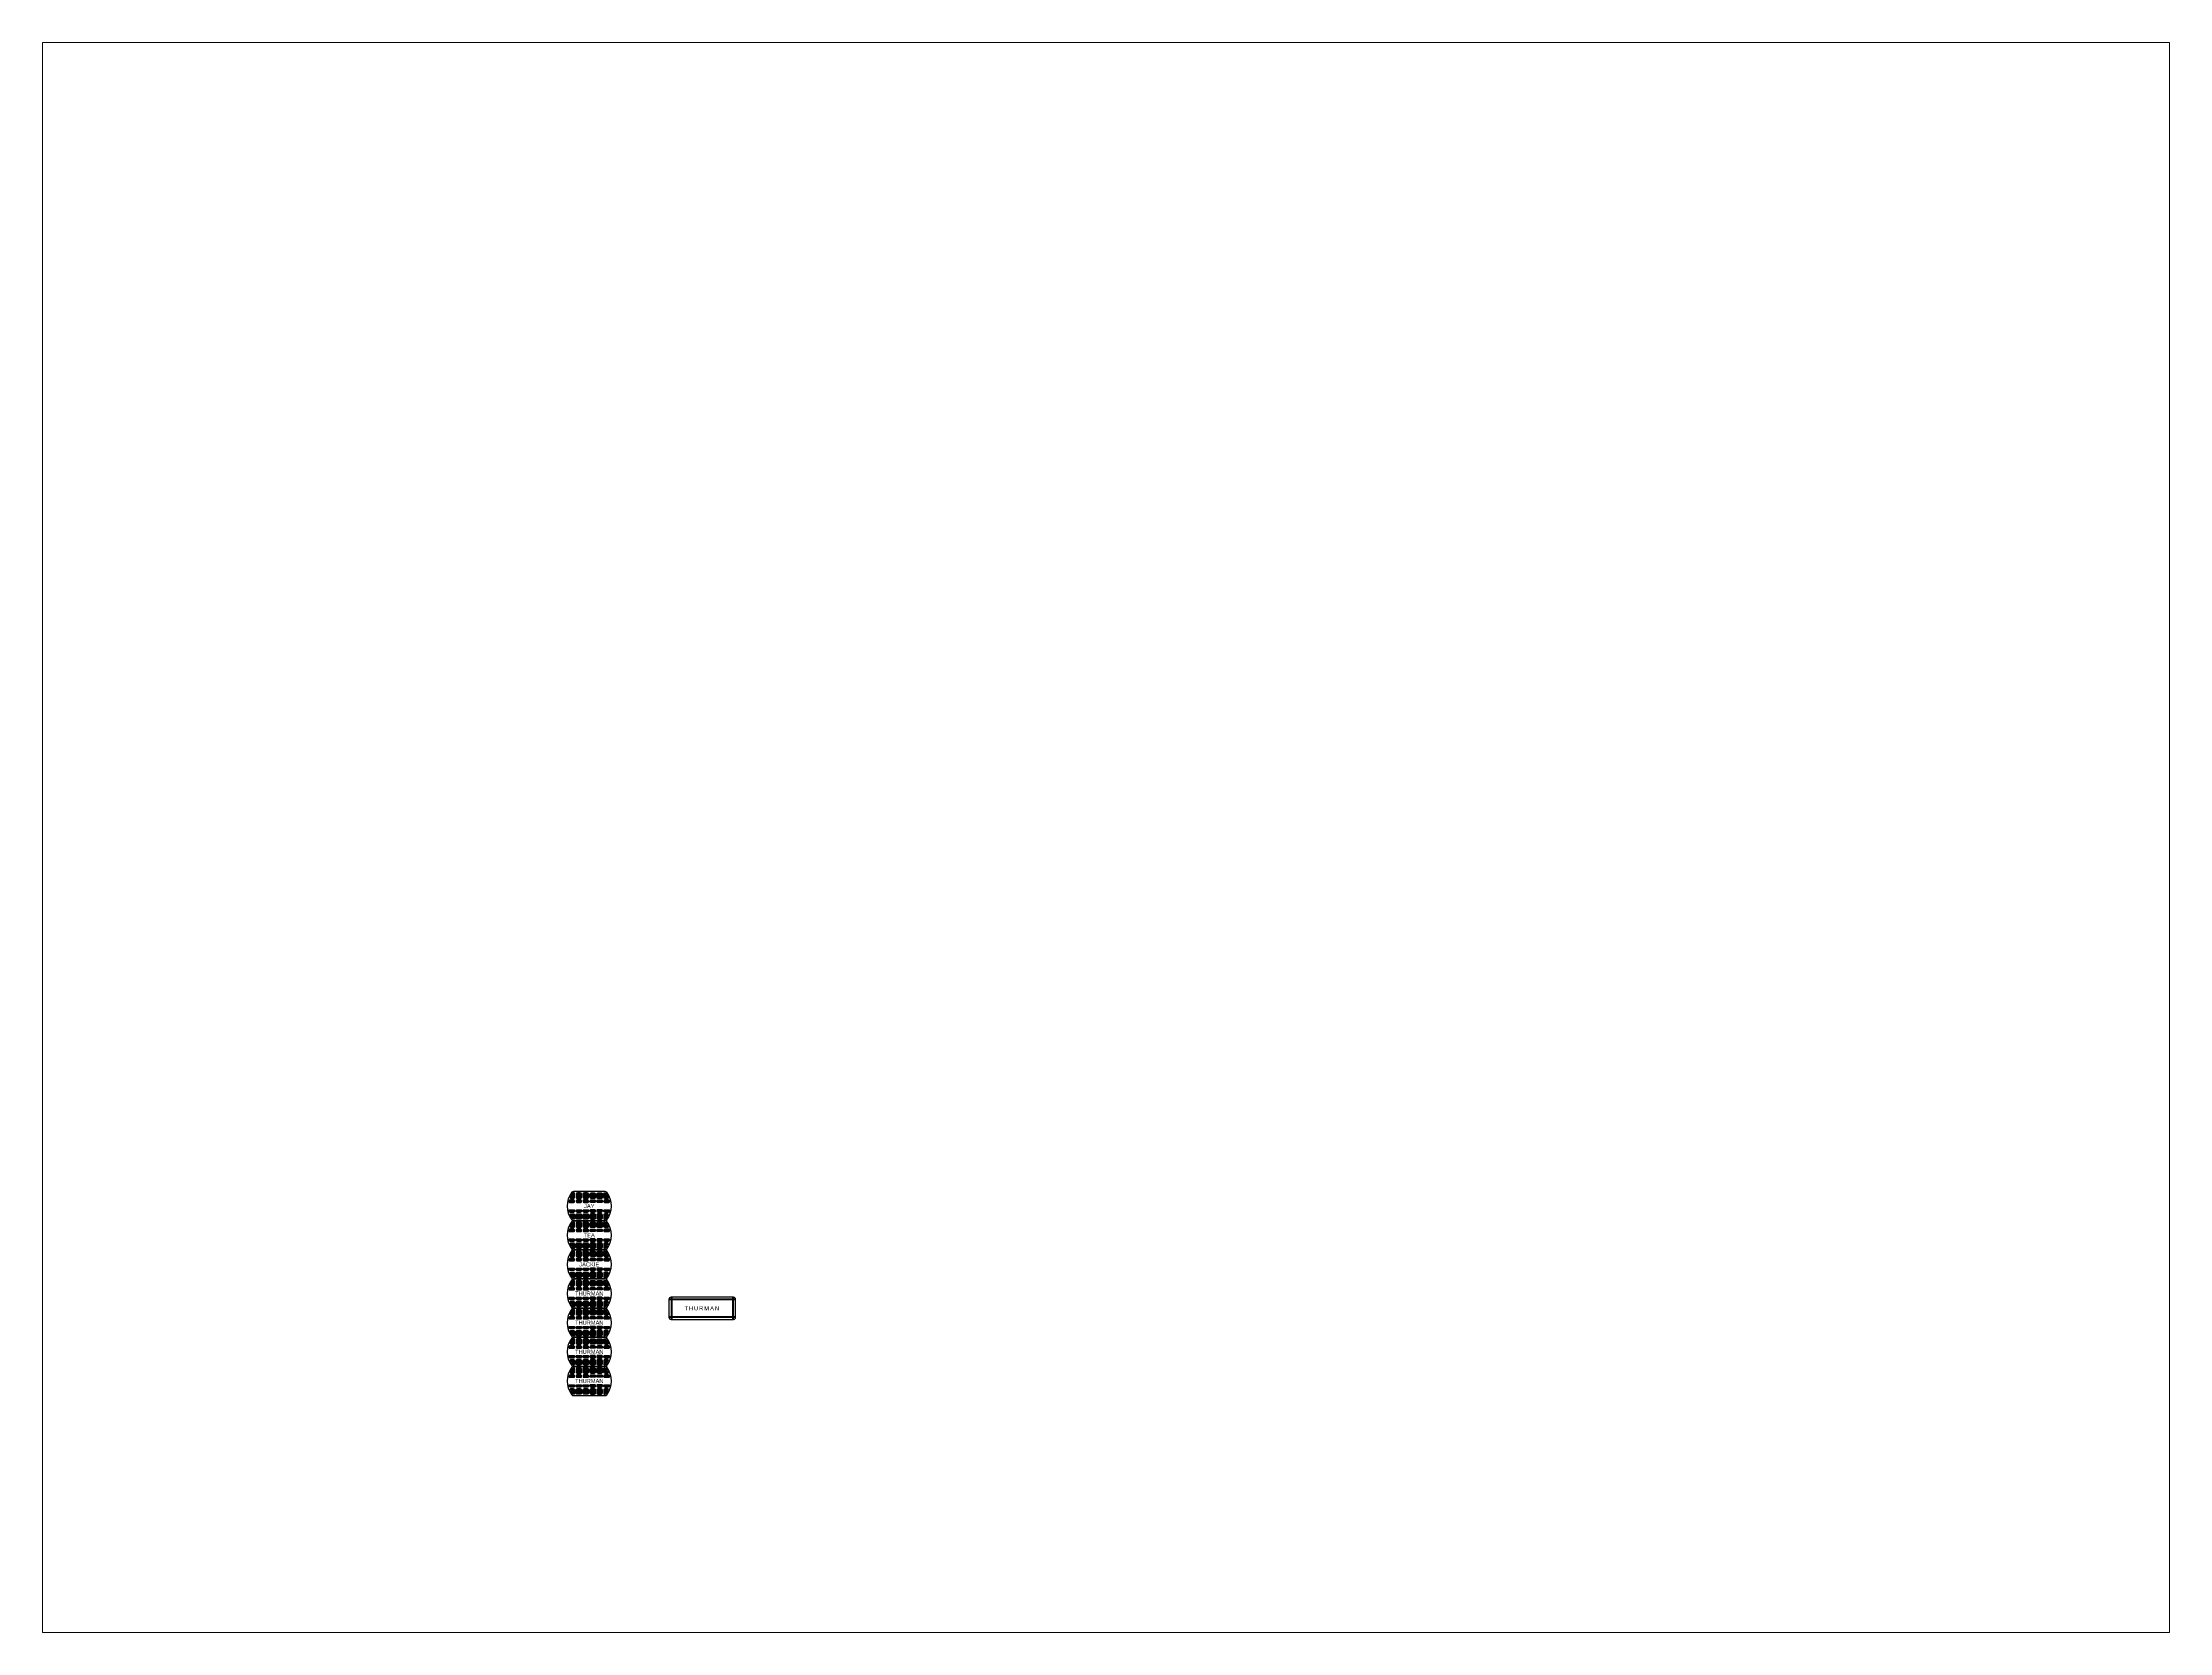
# Paper-space layout 'Layout1' of a CAD drawing. Header units: inches. Extents: x -15.4 to 32.4, y -12.4 to 23.4.
# The model-space entities are those that its viewports show. They can reach past a viewport. Long polylines and large blocks are cut down to what shows.
import ezdxf

# ---------------------------------------------------------------- set-up
doc = ezdxf.new("R2010")
doc.units = ezdxf.units.IN
doc.header["$MEASUREMENT"] = 0
doc.styles.get("Standard").update_dxf_attribs({"font": 'arial.ttf'})
pattern_1 = [(45, (56.86347, -24.090144), (-0.022097087, 0.022097087), [])]
pattern_2 = [(45, (56.86347, -22.777644), (-0.022097087, 0.022097087), [])]
pattern_3 = [(45, (56.86347, -21.465144), (-0.022097087, 0.022097087), [])]
pattern_4 = [(45, (56.86347, -20.152644), (-0.022097087, 0.022097087), [])]
pattern_5 = [(45, (56.86347, -18.840144), (-0.022097087, 0.022097087), [])]
pattern_6 = [(45, (56.86347, -17.527644), (-0.022097087, 0.022097087), [])]
pattern_7 = [(45, (56.86347, -16.215144), (-0.022097087, 0.022097087), [])]

msp = doc.modelspace()

# ---------------------------------------------------------------- hatches: boundary and pattern name
at = {"true_color": 0xf8991e}
h = msp.add_hatch(dxfattribs=at)
h.set_pattern_fill('ANSI31', color=30, scale=0.25)
h.set_pattern_definition(pattern_7)
h.paths.add_polyline_path([(1.042, 9.803, 0.529711), (1, 9.833, 0.331087), (0.964, 9.823, 0.060826), (0.845, 9.629, 0.545463), (0.874, 9.585), (0.98, 9.585, 0.414214), (1.042, 9.647)])
h.paths.add_polyline_path([(1.167, 9.835, 0.414214), (1.105, 9.772), (1.105, 9.647, 0.414214), (1.167, 9.585), (1.292, 9.585, 0.414214), (1.355, 9.647), (1.355, 9.772, 0.414214), (1.292, 9.835)])
h.paths.add_polyline_path([(1.667, 9.772, 0.414214), (1.605, 9.835), (1.48, 9.835, 0.414214), (1.417, 9.772), (1.417, 9.647, 0.414214), (1.48, 9.585), (1.605, 9.585, 0.414214), (1.667, 9.647)])
h.paths.add_polyline_path([(1.48, 9.522, 0.630666), (1.431, 9.42, 0.226493), (1.456, 9.409), (1.636, 9.409, 0.493444), (1.666, 9.448, 0.469659), (1.605, 9.522)])
h.paths.add_polyline_path([(1.324, 9.409, 0.493444), (1.354, 9.448, 0.469659), (1.292, 9.522), (1.167, 9.522, 0.630666), (1.119, 9.42, 0.226493), (1.143, 9.409)])
h.paths.add_polyline_path([(1.011, 9.409, 0.493444), (1.041, 9.448, 0.469659), (0.98, 9.522), (0.851, 9.522, 0.422211), (0.789, 9.458, 0.607091), (0.815, 9.409)])
h = msp.add_hatch(dxfattribs=at)
h.set_pattern_fill('ANSI31', color=30, scale=0.25)
h.set_pattern_definition(pattern_7)
h.paths.add_polyline_path([(2.355, 9.803, -0.414214), (2.386, 9.835), (2.409, 9.835, -0.229184), (2.434, 9.823, -0.060826), (2.552, 9.629, -0.545463), (2.524, 9.585), (2.417, 9.585, -0.414214), (2.355, 9.647)])
h.paths.add_polyline_path([(2.042, 9.772, -0.414214), (2.105, 9.835), (2.23, 9.835, -0.414214), (2.292, 9.772), (2.292, 9.647, -0.414214), (2.23, 9.585), (2.105, 9.585, -0.414214), (2.042, 9.647)])
h.paths.add_polyline_path([(1.73, 9.772, -0.414214), (1.792, 9.835), (1.917, 9.835, -0.414214), (1.98, 9.772), (1.98, 9.647, -0.414214), (1.917, 9.585), (1.792, 9.585, -0.414214), (1.73, 9.647)])
h.paths.add_polyline_path([(1.792, 9.522), (1.917, 9.522, -0.630666), (1.966, 9.42, -0.226493), (1.942, 9.409), (1.761, 9.409, -0.414214), (1.73, 9.44), (1.73, 9.46, -0.414214)])
h.paths.add_polyline_path([(2.105, 9.522), (2.23, 9.522, -0.630666), (2.279, 9.42, -0.226493), (2.254, 9.409), (2.074, 9.409, -0.414214), (2.042, 9.44), (2.042, 9.46, -0.414214)])
h.paths.add_polyline_path([(2.355, 9.46, -0.414214), (2.417, 9.522), (2.546, 9.522, -0.341999), (2.606, 9.475, -0.007793), (2.613, 9.447, -0.480684), (2.583, 9.409), (2.386, 9.409, -0.414214), (2.355, 9.44)])
h = msp.add_hatch(dxfattribs=at)
h.set_pattern_fill('ANSI31', color=30, scale=0.25)
h.set_pattern_definition(pattern_7)
h.paths.add_polyline_path([(1.042, 8.678, -0.414214), (1.011, 8.647), (0.988, 8.647, -0.229184), (0.964, 8.659, -0.060826), (0.845, 8.853, -0.545463), (0.874, 8.897), (0.98, 8.897, -0.414214), (1.042, 8.835)])
h.paths.add_polyline_path([(1.355, 8.71, -0.414214), (1.292, 8.647), (1.167, 8.647, -0.414214), (1.105, 8.71), (1.105, 8.835, -0.414214), (1.167, 8.897), (1.292, 8.897, -0.414214), (1.355, 8.835)])
h.paths.add_polyline_path([(1.667, 8.71, -0.414214), (1.605, 8.647), (1.48, 8.647, -0.414214), (1.417, 8.71), (1.417, 8.835, -0.414214), (1.48, 8.897), (1.605, 8.897, -0.414214), (1.667, 8.835)])
h.paths.add_polyline_path([(1.605, 8.96), (1.48, 8.96, -0.630666), (1.431, 9.062, -0.226493), (1.456, 9.073), (1.636, 9.073, -0.414214), (1.667, 9.042), (1.667, 9.022, -0.414214)])
h.paths.add_polyline_path([(1.292, 8.96), (1.167, 8.96, -0.630666), (1.119, 9.062, -0.226493), (1.143, 9.073), (1.324, 9.073, -0.414214), (1.355, 9.042), (1.355, 9.022, -0.414214)])
h.paths.add_polyline_path([(1.042, 9.022, -0.414214), (0.98, 8.96), (0.851, 8.96, -0.341999), (0.791, 9.007, -0.007793), (0.784, 9.035, -0.480684), (0.815, 9.073), (1.011, 9.073, -0.414214), (1.042, 9.042)])
h = msp.add_hatch(dxfattribs=at)
h.set_pattern_fill('ANSI31', color=30, scale=0.25)
h.set_pattern_definition(pattern_7)
h.paths.add_polyline_path([(2.355, 8.678, 0.414214), (2.386, 8.647), (2.409, 8.647, 0.229184), (2.434, 8.659, 0.060826), (2.552, 8.853, 0.545463), (2.524, 8.897), (2.417, 8.897, 0.414214), (2.355, 8.835)])
h.paths.add_polyline_path([(2.042, 8.71, 0.414214), (2.105, 8.647), (2.23, 8.647, 0.414214), (2.292, 8.71), (2.292, 8.835, 0.414214), (2.23, 8.897), (2.105, 8.897, 0.414214), (2.042, 8.835)])
h.paths.add_polyline_path([(1.73, 8.71, 0.414214), (1.792, 8.647), (1.917, 8.647, 0.414214), (1.98, 8.71), (1.98, 8.835, 0.414214), (1.917, 8.897), (1.792, 8.897, 0.414214), (1.73, 8.835)])
h.paths.add_polyline_path([(1.792, 8.96), (1.917, 8.96, 0.630666), (1.966, 9.062, 0.226493), (1.942, 9.073), (1.761, 9.073, 0.414214), (1.73, 9.042), (1.73, 9.022, 0.414214)])
h.paths.add_polyline_path([(2.105, 8.96), (2.23, 8.96, 0.630666), (2.279, 9.062, 0.226493), (2.254, 9.073), (2.074, 9.073, 0.414214), (2.042, 9.042), (2.042, 9.022, 0.414214)])
h.paths.add_polyline_path([(2.355, 9.022, 0.414214), (2.417, 8.96), (2.546, 8.96, 0.341999), (2.606, 9.007, 0.007793), (2.613, 9.035, 0.480684), (2.583, 9.073), (2.386, 9.073, 0.414214), (2.355, 9.042)])
h = msp.add_hatch(dxfattribs=at)
h.set_pattern_fill('ANSI31', color=30, scale=0.25)
h.set_pattern_definition(pattern_6)
h.paths.add_polyline_path([(1.042, 8.491, 0.529711), (1, 8.52, 0.331087), (0.964, 8.51, 0.060826), (0.845, 8.316, 0.545463), (0.874, 8.272), (0.98, 8.272, 0.414214), (1.042, 8.335)])
h.paths.add_polyline_path([(1.167, 8.522, 0.414214), (1.105, 8.46), (1.105, 8.335, 0.414214), (1.167, 8.272), (1.292, 8.272, 0.414214), (1.355, 8.335), (1.355, 8.46, 0.414214), (1.292, 8.522)])
h.paths.add_polyline_path([(1.667, 8.46, 0.414214), (1.605, 8.522), (1.48, 8.522, 0.414214), (1.417, 8.46), (1.417, 8.335, 0.414214), (1.48, 8.272), (1.605, 8.272, 0.414214), (1.667, 8.335)])
h.paths.add_polyline_path([(1.48, 8.21, 0.630666), (1.431, 8.108, 0.226493), (1.456, 8.096), (1.636, 8.096, 0.493444), (1.666, 8.136, 0.469659), (1.605, 8.21)])
h.paths.add_polyline_path([(1.324, 8.096, 0.493444), (1.354, 8.136, 0.469659), (1.292, 8.21), (1.167, 8.21, 0.630666), (1.119, 8.108, 0.226493), (1.143, 8.096)])
h.paths.add_polyline_path([(1.011, 8.096, 0.493444), (1.041, 8.136, 0.469659), (0.98, 8.21), (0.851, 8.21, 0.422211), (0.789, 8.146, 0.607091), (0.815, 8.096)])
h = msp.add_hatch(dxfattribs=at)
h.set_pattern_fill('ANSI31', color=30, scale=0.25)
h.set_pattern_definition(pattern_6)
h.paths.add_polyline_path([(1.042, 7.366, -0.414214), (1.011, 7.335), (0.988, 7.335, -0.229184), (0.964, 7.347, -0.060826), (0.845, 7.541, -0.545463), (0.874, 7.585), (0.98, 7.585, -0.414214), (1.042, 7.522)])
h.paths.add_polyline_path([(1.355, 7.397, -0.414214), (1.292, 7.335), (1.167, 7.335, -0.414214), (1.105, 7.397), (1.105, 7.522, -0.414214), (1.167, 7.585), (1.292, 7.585, -0.414214), (1.355, 7.522)])
h.paths.add_polyline_path([(1.667, 7.397, -0.414214), (1.605, 7.335), (1.48, 7.335, -0.414214), (1.417, 7.397), (1.417, 7.522, -0.414214), (1.48, 7.585), (1.605, 7.585, -0.414214), (1.667, 7.522)])
h.paths.add_polyline_path([(1.605, 7.647), (1.48, 7.647, -0.630666), (1.431, 7.749, -0.226493), (1.456, 7.761), (1.636, 7.761, -0.414214), (1.667, 7.729), (1.667, 7.71, -0.414214)])
h.paths.add_polyline_path([(1.292, 7.647), (1.167, 7.647, -0.630666), (1.119, 7.749, -0.226493), (1.143, 7.761), (1.324, 7.761, -0.414214), (1.355, 7.729), (1.355, 7.71, -0.414214)])
h.paths.add_polyline_path([(1.042, 7.71, -0.414214), (0.98, 7.647), (0.851, 7.647, -0.341999), (0.791, 7.694, -0.007793), (0.784, 7.722, -0.480684), (0.815, 7.761), (1.011, 7.761, -0.414214), (1.042, 7.729)])
h = msp.add_hatch(dxfattribs=at)
h.set_pattern_fill('ANSI31', color=30, scale=0.25)
h.set_pattern_definition(pattern_6)
h.paths.add_polyline_path([(2.355, 8.491, -0.414214), (2.386, 8.522), (2.409, 8.522, -0.229184), (2.434, 8.51, -0.060826), (2.552, 8.316, -0.545463), (2.524, 8.272), (2.417, 8.272, -0.414214), (2.355, 8.335)])
h.paths.add_polyline_path([(2.042, 8.46, -0.414214), (2.105, 8.522), (2.23, 8.522, -0.414214), (2.292, 8.46), (2.292, 8.335, -0.414214), (2.23, 8.272), (2.105, 8.272, -0.414214), (2.042, 8.335)])
h.paths.add_polyline_path([(1.73, 8.46, -0.414214), (1.792, 8.522), (1.917, 8.522, -0.414214), (1.98, 8.46), (1.98, 8.335, -0.414214), (1.917, 8.272), (1.792, 8.272, -0.414214), (1.73, 8.335)])
h.paths.add_polyline_path([(1.792, 8.21), (1.917, 8.21, -0.630666), (1.966, 8.108, -0.226493), (1.942, 8.096), (1.761, 8.096, -0.414214), (1.73, 8.128), (1.73, 8.147, -0.414214)])
h.paths.add_polyline_path([(2.105, 8.21), (2.23, 8.21, -0.630666), (2.279, 8.108, -0.226493), (2.254, 8.096), (2.074, 8.096, -0.414214), (2.042, 8.128), (2.042, 8.147, -0.414214)])
h.paths.add_polyline_path([(2.355, 8.147, -0.414214), (2.417, 8.21), (2.546, 8.21, -0.341999), (2.606, 8.163, -0.007793), (2.613, 8.134, -0.480684), (2.583, 8.096), (2.386, 8.096, -0.414214), (2.355, 8.128)])
h = msp.add_hatch(dxfattribs=at)
h.set_pattern_fill('ANSI31', color=30, scale=0.25)
h.set_pattern_definition(pattern_6)
h.paths.add_polyline_path([(2.355, 7.366, 0.414214), (2.386, 7.335), (2.409, 7.335, 0.229184), (2.434, 7.347, 0.060826), (2.552, 7.541, 0.545463), (2.524, 7.585), (2.417, 7.585, 0.414214), (2.355, 7.522)])
h.paths.add_polyline_path([(2.042, 7.397, 0.414214), (2.105, 7.335), (2.23, 7.335, 0.414214), (2.292, 7.397), (2.292, 7.522, 0.414214), (2.23, 7.585), (2.105, 7.585, 0.414214), (2.042, 7.522)])
h.paths.add_polyline_path([(1.73, 7.397, 0.414214), (1.792, 7.335), (1.917, 7.335, 0.414214), (1.98, 7.397), (1.98, 7.522, 0.414214), (1.917, 7.585), (1.792, 7.585, 0.414214), (1.73, 7.522)])
h.paths.add_polyline_path([(1.792, 7.647), (1.917, 7.647, 0.630666), (1.966, 7.749, 0.226493), (1.942, 7.761), (1.761, 7.761, 0.414214), (1.73, 7.729), (1.73, 7.71, 0.414214)])
h.paths.add_polyline_path([(2.105, 7.647), (2.23, 7.647, 0.630666), (2.279, 7.749, 0.226493), (2.254, 7.761), (2.074, 7.761, 0.414214), (2.042, 7.729), (2.042, 7.71, 0.414214)])
h.paths.add_polyline_path([(2.355, 7.71, 0.414214), (2.417, 7.647), (2.546, 7.647, 0.341999), (2.606, 7.694, 0.007793), (2.613, 7.722, 0.480684), (2.583, 7.761), (2.386, 7.761, 0.414214), (2.355, 7.729)])
h = msp.add_hatch(dxfattribs=at)
h.set_pattern_fill('ANSI31', color=30, scale=0.25)
h.set_pattern_definition(pattern_5)
h.paths.add_polyline_path([(1.042, 7.178, 0.529711), (1, 7.208, 0.331087), (0.964, 7.198, 0.060826), (0.845, 7.004, 0.545463), (0.874, 6.96), (0.98, 6.96, 0.414214), (1.042, 7.022)])
h.paths.add_polyline_path([(1.167, 7.21, 0.414214), (1.105, 7.147), (1.105, 7.022, 0.414214), (1.167, 6.96), (1.292, 6.96, 0.414214), (1.355, 7.022), (1.355, 7.147, 0.414214), (1.292, 7.21)])
h.paths.add_polyline_path([(1.667, 7.147, 0.414214), (1.605, 7.21), (1.48, 7.21, 0.414214), (1.417, 7.147), (1.417, 7.022, 0.414214), (1.48, 6.96), (1.605, 6.96, 0.414214), (1.667, 7.022)])
h.paths.add_polyline_path([(1.48, 6.897, 0.630666), (1.431, 6.795, 0.226493), (1.456, 6.784), (1.636, 6.784, 0.493444), (1.666, 6.823, 0.469659), (1.605, 6.897)])
h.paths.add_polyline_path([(1.324, 6.784, 0.493444), (1.354, 6.823, 0.469659), (1.292, 6.897), (1.167, 6.897, 0.630666), (1.119, 6.795, 0.226493), (1.143, 6.784)])
h.paths.add_polyline_path([(1.011, 6.784, 0.493444), (1.041, 6.823, 0.469659), (0.98, 6.897), (0.851, 6.897, 0.422211), (0.789, 6.833, 0.607091), (0.815, 6.784)])
h = msp.add_hatch(dxfattribs=at)
h.set_pattern_fill('ANSI31', color=30, scale=0.25)
h.set_pattern_definition(pattern_5)
h.paths.add_polyline_path([(2.355, 7.178, -0.414214), (2.386, 7.21), (2.409, 7.21, -0.229184), (2.434, 7.198, -0.060826), (2.552, 7.004, -0.545463), (2.524, 6.96), (2.417, 6.96, -0.414214), (2.355, 7.022)])
h.paths.add_polyline_path([(2.042, 7.147, -0.414214), (2.105, 7.21), (2.23, 7.21, -0.414214), (2.292, 7.147), (2.292, 7.022, -0.414214), (2.23, 6.96), (2.105, 6.96, -0.414214), (2.042, 7.022)])
h.paths.add_polyline_path([(1.73, 7.147, -0.414214), (1.792, 7.21), (1.917, 7.21, -0.414214), (1.98, 7.147), (1.98, 7.022, -0.414214), (1.917, 6.96), (1.792, 6.96, -0.414214), (1.73, 7.022)])
h.paths.add_polyline_path([(1.792, 6.897), (1.917, 6.897, -0.630666), (1.966, 6.795, -0.226493), (1.942, 6.784), (1.761, 6.784, -0.414214), (1.73, 6.815), (1.73, 6.835, -0.414214)])
h.paths.add_polyline_path([(2.105, 6.897), (2.23, 6.897, -0.630666), (2.279, 6.795, -0.226493), (2.254, 6.784), (2.074, 6.784, -0.414214), (2.042, 6.815), (2.042, 6.835, -0.414214)])
h.paths.add_polyline_path([(2.355, 6.835, -0.414214), (2.417, 6.897), (2.546, 6.897, -0.341999), (2.606, 6.85, -0.007793), (2.613, 6.822, -0.480684), (2.583, 6.784), (2.386, 6.784, -0.414214), (2.355, 6.815)])
h = msp.add_hatch(dxfattribs=at)
h.set_pattern_fill('ANSI31', color=30, scale=0.25)
h.set_pattern_definition(pattern_5)
h.paths.add_polyline_path([(1.042, 6.053, -0.414214), (1.011, 6.022), (0.988, 6.022, -0.229184), (0.964, 6.034, -0.060826), (0.845, 6.228, -0.545463), (0.874, 6.272), (0.98, 6.272, -0.414214), (1.042, 6.21)])
h.paths.add_polyline_path([(1.355, 6.085, -0.414214), (1.292, 6.022), (1.167, 6.022, -0.414214), (1.105, 6.085), (1.105, 6.21, -0.414214), (1.167, 6.272), (1.292, 6.272, -0.414214), (1.355, 6.21)])
h.paths.add_polyline_path([(1.667, 6.085, -0.414214), (1.605, 6.022), (1.48, 6.022, -0.414214), (1.417, 6.085), (1.417, 6.21, -0.414214), (1.48, 6.272), (1.605, 6.272, -0.414214), (1.667, 6.21)])
h.paths.add_polyline_path([(1.605, 6.335), (1.48, 6.335, -0.630666), (1.431, 6.437, -0.226493), (1.456, 6.448), (1.636, 6.448, -0.414214), (1.667, 6.417), (1.667, 6.397, -0.414214)])
h.paths.add_polyline_path([(1.292, 6.335), (1.167, 6.335, -0.630666), (1.119, 6.437, -0.226493), (1.143, 6.448), (1.324, 6.448, -0.414214), (1.355, 6.417), (1.355, 6.397, -0.414214)])
h.paths.add_polyline_path([(1.042, 6.397, -0.414214), (0.98, 6.335), (0.851, 6.335, -0.341999), (0.791, 6.382, -0.007793), (0.784, 6.41, -0.480684), (0.815, 6.448), (1.011, 6.448, -0.414214), (1.042, 6.417)])
h = msp.add_hatch(dxfattribs=at)
h.set_pattern_fill('ANSI31', color=30, scale=0.25)
h.set_pattern_definition(pattern_4)
h.paths.add_polyline_path([(1.042, 5.866, 0.529711), (1, 5.895, 0.331087), (0.964, 5.885, 0.060826), (0.845, 5.691, 0.545463), (0.874, 5.647), (0.98, 5.647, 0.414214), (1.042, 5.71)])
h.paths.add_polyline_path([(1.167, 5.897, 0.414214), (1.105, 5.835), (1.105, 5.71, 0.414214), (1.167, 5.647), (1.292, 5.647, 0.414214), (1.355, 5.71), (1.355, 5.835, 0.414214), (1.292, 5.897)])
h.paths.add_polyline_path([(1.667, 5.835, 0.414214), (1.605, 5.897), (1.48, 5.897, 0.414214), (1.417, 5.835), (1.417, 5.71, 0.414214), (1.48, 5.647), (1.605, 5.647, 0.414214), (1.667, 5.71)])
h.paths.add_polyline_path([(1.48, 5.585, 0.630666), (1.431, 5.483, 0.226493), (1.456, 5.471), (1.636, 5.471, 0.493444), (1.666, 5.511, 0.469659), (1.605, 5.585)])
h.paths.add_polyline_path([(1.324, 5.471, 0.493444), (1.354, 5.511, 0.469659), (1.292, 5.585), (1.167, 5.585, 0.630666), (1.119, 5.483, 0.226493), (1.143, 5.471)])
h.paths.add_polyline_path([(1.011, 5.471, 0.493444), (1.041, 5.511, 0.469659), (0.98, 5.585), (0.851, 5.585, 0.422211), (0.789, 5.521, 0.607091), (0.815, 5.471)])
h = msp.add_hatch(dxfattribs=at)
h.set_pattern_fill('ANSI31', color=30, scale=0.25)
h.set_pattern_definition(pattern_5)
h.paths.add_polyline_path([(2.355, 6.053, 0.414214), (2.386, 6.022), (2.409, 6.022, 0.229184), (2.434, 6.034, 0.060826), (2.552, 6.228, 0.545463), (2.524, 6.272), (2.417, 6.272, 0.414214), (2.355, 6.21)])
h.paths.add_polyline_path([(2.042, 6.085, 0.414214), (2.105, 6.022), (2.23, 6.022, 0.414214), (2.292, 6.085), (2.292, 6.21, 0.414214), (2.23, 6.272), (2.105, 6.272, 0.414214), (2.042, 6.21)])
h.paths.add_polyline_path([(1.73, 6.085, 0.414214), (1.792, 6.022), (1.917, 6.022, 0.414214), (1.98, 6.085), (1.98, 6.21, 0.414214), (1.917, 6.272), (1.792, 6.272, 0.414214), (1.73, 6.21)])
h.paths.add_polyline_path([(1.792, 6.335), (1.917, 6.335, 0.630666), (1.966, 6.437, 0.226493), (1.942, 6.448), (1.761, 6.448, 0.414214), (1.73, 6.417), (1.73, 6.397, 0.414214)])
h.paths.add_polyline_path([(2.105, 6.335), (2.23, 6.335, 0.630666), (2.279, 6.437, 0.226493), (2.254, 6.448), (2.074, 6.448, 0.414214), (2.042, 6.417), (2.042, 6.397, 0.414214)])
h.paths.add_polyline_path([(2.355, 6.397, 0.414214), (2.417, 6.335), (2.546, 6.335, 0.341999), (2.606, 6.382, 0.007793), (2.613, 6.41, 0.480684), (2.583, 6.448), (2.386, 6.448, 0.414214), (2.355, 6.417)])
h = msp.add_hatch(dxfattribs=at)
h.set_pattern_fill('ANSI31', color=30, scale=0.25)
h.set_pattern_definition(pattern_4)
h.paths.add_polyline_path([(2.355, 5.866, -0.414214), (2.386, 5.897), (2.409, 5.897, -0.229184), (2.434, 5.885, -0.060826), (2.552, 5.691, -0.545463), (2.524, 5.647), (2.417, 5.647, -0.414214), (2.355, 5.71)])
h.paths.add_polyline_path([(2.042, 5.835, -0.414214), (2.105, 5.897), (2.23, 5.897, -0.414214), (2.292, 5.835), (2.292, 5.71, -0.414214), (2.23, 5.647), (2.105, 5.647, -0.414214), (2.042, 5.71)])
h.paths.add_polyline_path([(1.73, 5.835, -0.414214), (1.792, 5.897), (1.917, 5.897, -0.414214), (1.98, 5.835), (1.98, 5.71, -0.414214), (1.917, 5.647), (1.792, 5.647, -0.414214), (1.73, 5.71)])
h.paths.add_polyline_path([(1.792, 5.585), (1.917, 5.585, -0.630666), (1.966, 5.483, -0.226493), (1.942, 5.471), (1.761, 5.471, -0.414214), (1.73, 5.503), (1.73, 5.522, -0.414214)])
h.paths.add_polyline_path([(2.105, 5.585), (2.23, 5.585, -0.630666), (2.279, 5.483, -0.226493), (2.254, 5.471), (2.074, 5.471, -0.414214), (2.042, 5.503), (2.042, 5.522, -0.414214)])
h.paths.add_polyline_path([(2.355, 5.522, -0.414214), (2.417, 5.585), (2.546, 5.585, -0.341999), (2.606, 5.538, -0.007793), (2.613, 5.509, -0.480684), (2.583, 5.471), (2.386, 5.471, -0.414214), (2.355, 5.503)])
h = msp.add_hatch(dxfattribs=at)
h.set_pattern_fill('ANSI31', color=30, scale=0.25)
h.set_pattern_definition(pattern_4)
h.paths.add_polyline_path([(1.042, 4.741, -0.414214), (1.011, 4.71), (0.988, 4.71, -0.229184), (0.964, 4.722, -0.060826), (0.845, 4.916, -0.545463), (0.874, 4.96), (0.98, 4.96, -0.414214), (1.042, 4.897)])
h.paths.add_polyline_path([(1.355, 4.772, -0.414214), (1.292, 4.71), (1.167, 4.71, -0.414214), (1.105, 4.772), (1.105, 4.897, -0.414214), (1.167, 4.96), (1.292, 4.96, -0.414214), (1.355, 4.897)])
h.paths.add_polyline_path([(1.667, 4.772, -0.414214), (1.605, 4.71), (1.48, 4.71, -0.414214), (1.417, 4.772), (1.417, 4.897, -0.414214), (1.48, 4.96), (1.605, 4.96, -0.414214), (1.667, 4.897)])
h.paths.add_polyline_path([(1.605, 5.022), (1.48, 5.022, -0.630666), (1.431, 5.124, -0.226493), (1.456, 5.136), (1.636, 5.136, -0.414214), (1.667, 5.104), (1.667, 5.085, -0.414214)])
h.paths.add_polyline_path([(1.292, 5.022), (1.167, 5.022, -0.630666), (1.119, 5.124, -0.226493), (1.143, 5.136), (1.324, 5.136, -0.414214), (1.355, 5.104), (1.355, 5.085, -0.414214)])
h.paths.add_polyline_path([(1.042, 5.085, -0.414214), (0.98, 5.022), (0.851, 5.022, -0.341999), (0.791, 5.069, -0.007793), (0.784, 5.097, -0.480684), (0.815, 5.136), (1.011, 5.136, -0.414214), (1.042, 5.104)])
h = msp.add_hatch(dxfattribs=at)
h.set_pattern_fill('ANSI31', color=30, scale=0.25)
h.set_pattern_definition(pattern_4)
h.paths.add_polyline_path([(2.355, 4.741, 0.414214), (2.386, 4.71), (2.409, 4.71, 0.229184), (2.434, 4.722, 0.060826), (2.552, 4.916, 0.545463), (2.524, 4.96), (2.417, 4.96, 0.414214), (2.355, 4.897)])
h.paths.add_polyline_path([(2.042, 4.772, 0.414214), (2.105, 4.71), (2.23, 4.71, 0.414214), (2.292, 4.772), (2.292, 4.897, 0.414214), (2.23, 4.96), (2.105, 4.96, 0.414214), (2.042, 4.897)])
h.paths.add_polyline_path([(1.73, 4.772, 0.414214), (1.792, 4.71), (1.917, 4.71, 0.414214), (1.98, 4.772), (1.98, 4.897, 0.414214), (1.917, 4.96), (1.792, 4.96, 0.414214), (1.73, 4.897)])
h.paths.add_polyline_path([(1.792, 5.022), (1.917, 5.022, 0.630666), (1.966, 5.124, 0.226493), (1.942, 5.136), (1.761, 5.136, 0.414214), (1.73, 5.104), (1.73, 5.085, 0.414214)])
h.paths.add_polyline_path([(2.105, 5.022), (2.23, 5.022, 0.630666), (2.279, 5.124, 0.226493), (2.254, 5.136), (2.074, 5.136, 0.414214), (2.042, 5.104), (2.042, 5.085, 0.414214)])
h.paths.add_polyline_path([(2.355, 5.085, 0.414214), (2.417, 5.022), (2.546, 5.022, 0.341999), (2.606, 5.069, 0.007793), (2.613, 5.097, 0.480684), (2.583, 5.136), (2.386, 5.136, 0.414214), (2.355, 5.104)])
h = msp.add_hatch(dxfattribs=at)
h.set_pattern_fill('ANSI31', color=30, scale=0.25)
h.set_pattern_definition(pattern_3)
h.paths.add_polyline_path([(1.042, 4.553, 0.529711), (1, 4.583, 0.331087), (0.964, 4.573, 0.060826), (0.845, 4.379, 0.545463), (0.874, 4.335), (0.98, 4.335, 0.414214), (1.042, 4.397)])
h.paths.add_polyline_path([(1.167, 4.585, 0.414214), (1.105, 4.522), (1.105, 4.397, 0.414214), (1.167, 4.335), (1.292, 4.335, 0.414214), (1.355, 4.397), (1.355, 4.522, 0.414214), (1.292, 4.585)])
h.paths.add_polyline_path([(1.667, 4.522, 0.414214), (1.605, 4.585), (1.48, 4.585, 0.414214), (1.417, 4.522), (1.417, 4.397, 0.414214), (1.48, 4.335), (1.605, 4.335, 0.414214), (1.667, 4.397)])
h.paths.add_polyline_path([(1.48, 4.272, 0.630666), (1.431, 4.17, 0.226493), (1.456, 4.159), (1.636, 4.159, 0.493444), (1.666, 4.198, 0.469659), (1.605, 4.272)])
h.paths.add_polyline_path([(1.324, 4.159, 0.493444), (1.354, 4.198, 0.469659), (1.292, 4.272), (1.167, 4.272, 0.630666), (1.119, 4.17, 0.226493), (1.143, 4.159)])
h.paths.add_polyline_path([(1.011, 4.159, 0.493444), (1.041, 4.198, 0.469659), (0.98, 4.272), (0.851, 4.272, 0.422211), (0.789, 4.208, 0.607091), (0.815, 4.159)])
h = msp.add_hatch(dxfattribs=at)
h.set_pattern_fill('ANSI31', color=30, scale=0.25)
h.set_pattern_definition(pattern_3)
h.paths.add_polyline_path([(2.355, 4.553, -0.414214), (2.386, 4.585), (2.409, 4.585, -0.229184), (2.434, 4.573, -0.060826), (2.552, 4.379, -0.545463), (2.524, 4.335), (2.417, 4.335, -0.414214), (2.355, 4.397)])
h.paths.add_polyline_path([(2.042, 4.522, -0.414214), (2.105, 4.585), (2.23, 4.585, -0.414214), (2.292, 4.522), (2.292, 4.397, -0.414214), (2.23, 4.335), (2.105, 4.335, -0.414214), (2.042, 4.397)])
h.paths.add_polyline_path([(1.73, 4.522, -0.414214), (1.792, 4.585), (1.917, 4.585, -0.414214), (1.98, 4.522), (1.98, 4.397, -0.414214), (1.917, 4.335), (1.792, 4.335, -0.414214), (1.73, 4.397)])
h.paths.add_polyline_path([(1.792, 4.272), (1.917, 4.272, -0.630666), (1.966, 4.17, -0.226493), (1.942, 4.159), (1.761, 4.159, -0.414214), (1.73, 4.19), (1.73, 4.21, -0.414214)])
h.paths.add_polyline_path([(2.105, 4.272), (2.23, 4.272, -0.630666), (2.279, 4.17, -0.226493), (2.254, 4.159), (2.074, 4.159, -0.414214), (2.042, 4.19), (2.042, 4.21, -0.414214)])
h.paths.add_polyline_path([(2.355, 4.21, -0.414214), (2.417, 4.272), (2.546, 4.272, -0.341999), (2.606, 4.225, -0.007793), (2.613, 4.197, -0.480684), (2.583, 4.159), (2.386, 4.159, -0.414214), (2.355, 4.19)])
h = msp.add_hatch(dxfattribs=at)
h.set_pattern_fill('ANSI31', color=30, scale=0.25)
h.set_pattern_definition(pattern_3)
h.paths.add_polyline_path([(1.042, 3.428, -0.414214), (1.011, 3.397), (0.988, 3.397, -0.229184), (0.964, 3.409, -0.060826), (0.845, 3.603, -0.545463), (0.874, 3.647), (0.98, 3.647, -0.414214), (1.042, 3.585)])
h.paths.add_polyline_path([(1.355, 3.46, -0.414214), (1.292, 3.397), (1.167, 3.397, -0.414214), (1.105, 3.46), (1.105, 3.585, -0.414214), (1.167, 3.647), (1.292, 3.647, -0.414214), (1.355, 3.585)])
h.paths.add_polyline_path([(1.667, 3.46, -0.414214), (1.605, 3.397), (1.48, 3.397, -0.414214), (1.417, 3.46), (1.417, 3.585, -0.414214), (1.48, 3.647), (1.605, 3.647, -0.414214), (1.667, 3.585)])
h.paths.add_polyline_path([(1.605, 3.71), (1.48, 3.71, -0.630666), (1.431, 3.812, -0.226493), (1.456, 3.823), (1.636, 3.823, -0.414214), (1.667, 3.792), (1.667, 3.772, -0.414214)])
h.paths.add_polyline_path([(1.292, 3.71), (1.167, 3.71, -0.630666), (1.119, 3.812, -0.226493), (1.143, 3.823), (1.324, 3.823, -0.414214), (1.355, 3.792), (1.355, 3.772, -0.414214)])
h.paths.add_polyline_path([(1.042, 3.772, -0.414214), (0.98, 3.71), (0.851, 3.71, -0.341999), (0.791, 3.757, -0.007793), (0.784, 3.785, -0.480684), (0.815, 3.823), (1.011, 3.823, -0.414214), (1.042, 3.792)])
h = msp.add_hatch(dxfattribs=at)
h.set_pattern_fill('ANSI31', color=30, scale=0.25)
h.set_pattern_definition(pattern_2)
h.paths.add_polyline_path([(1.042, 3.241, 0.529711), (1, 3.27, 0.331087), (0.964, 3.26, 0.060826), (0.845, 3.066, 0.545463), (0.874, 3.022), (0.98, 3.022, 0.414214), (1.042, 3.085)])
h.paths.add_polyline_path([(1.167, 3.272, 0.414214), (1.105, 3.21), (1.105, 3.085, 0.414214), (1.167, 3.022), (1.292, 3.022, 0.414214), (1.355, 3.085), (1.355, 3.21, 0.414214), (1.292, 3.272)])
h.paths.add_polyline_path([(1.667, 3.21, 0.414214), (1.605, 3.272), (1.48, 3.272, 0.414214), (1.417, 3.21), (1.417, 3.085, 0.414214), (1.48, 3.022), (1.605, 3.022, 0.414214), (1.667, 3.085)])
h.paths.add_polyline_path([(1.48, 2.96, 0.630666), (1.431, 2.858, 0.226493), (1.456, 2.846), (1.636, 2.846, 0.493444), (1.666, 2.886, 0.469659), (1.605, 2.96)])
h.paths.add_polyline_path([(1.324, 2.846, 0.493444), (1.354, 2.886, 0.469659), (1.292, 2.96), (1.167, 2.96, 0.630666), (1.119, 2.858, 0.226493), (1.143, 2.846)])
h.paths.add_polyline_path([(1.011, 2.846, 0.493444), (1.041, 2.886, 0.469659), (0.98, 2.96), (0.851, 2.96, 0.422211), (0.789, 2.896, 0.607091), (0.815, 2.846)])
h = msp.add_hatch(dxfattribs=at)
h.set_pattern_fill('ANSI31', color=30, scale=0.25)
h.set_pattern_definition(pattern_3)
h.paths.add_polyline_path([(2.355, 3.428, 0.414214), (2.386, 3.397), (2.409, 3.397, 0.229184), (2.434, 3.409, 0.060826), (2.552, 3.603, 0.545463), (2.524, 3.647), (2.417, 3.647, 0.414214), (2.355, 3.585)])
h.paths.add_polyline_path([(2.042, 3.46, 0.414214), (2.105, 3.397), (2.23, 3.397, 0.414214), (2.292, 3.46), (2.292, 3.585, 0.414214), (2.23, 3.647), (2.105, 3.647, 0.414214), (2.042, 3.585)])
h.paths.add_polyline_path([(1.73, 3.46, 0.414214), (1.792, 3.397), (1.917, 3.397, 0.414214), (1.98, 3.46), (1.98, 3.585, 0.414214), (1.917, 3.647), (1.792, 3.647, 0.414214), (1.73, 3.585)])
h.paths.add_polyline_path([(1.792, 3.71), (1.917, 3.71, 0.630666), (1.966, 3.812, 0.226493), (1.942, 3.823), (1.761, 3.823, 0.414214), (1.73, 3.792), (1.73, 3.772, 0.414214)])
h.paths.add_polyline_path([(2.105, 3.71), (2.23, 3.71, 0.630666), (2.279, 3.812, 0.226493), (2.254, 3.823), (2.074, 3.823, 0.414214), (2.042, 3.792), (2.042, 3.772, 0.414214)])
h.paths.add_polyline_path([(2.355, 3.772, 0.414214), (2.417, 3.71), (2.546, 3.71, 0.341999), (2.606, 3.757, 0.007793), (2.613, 3.785, 0.480684), (2.583, 3.823), (2.386, 3.823, 0.414214), (2.355, 3.792)])
h = msp.add_hatch(dxfattribs=at)
h.set_pattern_fill('ANSI31', color=30, scale=0.25)
h.set_pattern_definition(pattern_2)
h.paths.add_polyline_path([(2.355, 3.241, -0.414214), (2.386, 3.272), (2.409, 3.272, -0.229184), (2.434, 3.26, -0.060826), (2.552, 3.066, -0.545463), (2.524, 3.022), (2.417, 3.022, -0.414214), (2.355, 3.085)])
h.paths.add_polyline_path([(2.042, 3.21, -0.414214), (2.105, 3.272), (2.23, 3.272, -0.414214), (2.292, 3.21), (2.292, 3.085, -0.414214), (2.23, 3.022), (2.105, 3.022, -0.414214), (2.042, 3.085)])
h.paths.add_polyline_path([(1.73, 3.21, -0.414214), (1.792, 3.272), (1.917, 3.272, -0.414214), (1.98, 3.21), (1.98, 3.085, -0.414214), (1.917, 3.022), (1.792, 3.022, -0.414214), (1.73, 3.085)])
h.paths.add_polyline_path([(1.792, 2.96), (1.917, 2.96, -0.630666), (1.966, 2.858, -0.226493), (1.942, 2.846), (1.761, 2.846, -0.414214), (1.73, 2.878), (1.73, 2.897, -0.414214)])
h.paths.add_polyline_path([(2.105, 2.96), (2.23, 2.96, -0.630666), (2.279, 2.858, -0.226493), (2.254, 2.846), (2.074, 2.846, -0.414214), (2.042, 2.878), (2.042, 2.897, -0.414214)])
h.paths.add_polyline_path([(2.355, 2.897, -0.414214), (2.417, 2.96), (2.546, 2.96, -0.341999), (2.606, 2.913, -0.007793), (2.613, 2.884, -0.480684), (2.583, 2.846), (2.386, 2.846, -0.414214), (2.355, 2.878)])
h = msp.add_hatch(dxfattribs=at)
h.set_pattern_fill('ANSI31', color=30, scale=0.25)
h.set_pattern_definition(pattern_2)
h.paths.add_polyline_path([(1.042, 2.116, -0.414214), (1.011, 2.085), (0.988, 2.085, -0.229184), (0.964, 2.097, -0.060826), (0.845, 2.291, -0.545463), (0.874, 2.335), (0.98, 2.335, -0.414214), (1.042, 2.272)])
h.paths.add_polyline_path([(1.355, 2.147, -0.414214), (1.292, 2.085), (1.167, 2.085, -0.414214), (1.105, 2.147), (1.105, 2.272, -0.414214), (1.167, 2.335), (1.292, 2.335, -0.414214), (1.355, 2.272)])
h.paths.add_polyline_path([(1.667, 2.147, -0.414214), (1.605, 2.085), (1.48, 2.085, -0.414214), (1.417, 2.147), (1.417, 2.272, -0.414214), (1.48, 2.335), (1.605, 2.335, -0.414214), (1.667, 2.272)])
h.paths.add_polyline_path([(1.605, 2.397), (1.48, 2.397, -0.630666), (1.431, 2.499, -0.226493), (1.456, 2.511), (1.636, 2.511, -0.414214), (1.667, 2.479), (1.667, 2.46, -0.414214)])
h.paths.add_polyline_path([(1.292, 2.397), (1.167, 2.397, -0.630666), (1.119, 2.499, -0.226493), (1.143, 2.511), (1.324, 2.511, -0.414214), (1.355, 2.479), (1.355, 2.46, -0.414214)])
h.paths.add_polyline_path([(1.042, 2.46, -0.414214), (0.98, 2.397), (0.851, 2.397, -0.341999), (0.791, 2.444, -0.007793), (0.784, 2.472, -0.480684), (0.815, 2.511), (1.011, 2.511, -0.414214), (1.042, 2.479)])
h = msp.add_hatch(dxfattribs=at)
h.set_pattern_fill('ANSI31', color=30, scale=0.25)
h.set_pattern_definition(pattern_1)
h.paths.add_polyline_path([(1.042, 1.928, 0.529711), (1, 1.958, 0.331087), (0.964, 1.948, 0.060826), (0.845, 1.754, 0.545463), (0.874, 1.71), (0.98, 1.71, 0.414214), (1.042, 1.772)])
h.paths.add_polyline_path([(1.167, 1.96, 0.414214), (1.105, 1.897), (1.105, 1.772, 0.414214), (1.167, 1.71), (1.292, 1.71, 0.414214), (1.355, 1.772), (1.355, 1.897, 0.414214), (1.292, 1.96)])
h.paths.add_polyline_path([(1.667, 1.897, 0.414214), (1.605, 1.96), (1.48, 1.96, 0.414214), (1.417, 1.897), (1.417, 1.772, 0.414214), (1.48, 1.71), (1.605, 1.71, 0.414214), (1.667, 1.772)])
h.paths.add_polyline_path([(1.48, 1.647, 0.630666), (1.431, 1.545, 0.226493), (1.456, 1.534), (1.636, 1.534, 0.493444), (1.666, 1.573, 0.469659), (1.605, 1.647)])
h.paths.add_polyline_path([(1.324, 1.534, 0.493444), (1.354, 1.573, 0.469659), (1.292, 1.647), (1.167, 1.647, 0.630666), (1.119, 1.545, 0.226493), (1.143, 1.534)])
h.paths.add_polyline_path([(1.011, 1.534, 0.493444), (1.041, 1.573, 0.469659), (0.98, 1.647), (0.851, 1.647, 0.422211), (0.789, 1.583, 0.607091), (0.815, 1.534)])
h = msp.add_hatch(dxfattribs=at)
h.set_pattern_fill('ANSI31', color=30, scale=0.25)
h.set_pattern_definition(pattern_2)
h.paths.add_polyline_path([(2.355, 2.116, 0.414214), (2.386, 2.085), (2.409, 2.085, 0.229184), (2.434, 2.097, 0.060826), (2.552, 2.291, 0.545463), (2.524, 2.335), (2.417, 2.335, 0.414214), (2.355, 2.272)])
h.paths.add_polyline_path([(2.042, 2.147, 0.414214), (2.105, 2.085), (2.23, 2.085, 0.414214), (2.292, 2.147), (2.292, 2.272, 0.414214), (2.23, 2.335), (2.105, 2.335, 0.414214), (2.042, 2.272)])
h.paths.add_polyline_path([(1.73, 2.147, 0.414214), (1.792, 2.085), (1.917, 2.085, 0.414214), (1.98, 2.147), (1.98, 2.272, 0.414214), (1.917, 2.335), (1.792, 2.335, 0.414214), (1.73, 2.272)])
h.paths.add_polyline_path([(1.792, 2.397), (1.917, 2.397, 0.630666), (1.966, 2.499, 0.226493), (1.942, 2.511), (1.761, 2.511, 0.414214), (1.73, 2.479), (1.73, 2.46, 0.414214)])
h.paths.add_polyline_path([(2.105, 2.397), (2.23, 2.397, 0.630666), (2.279, 2.499, 0.226493), (2.254, 2.511), (2.074, 2.511, 0.414214), (2.042, 2.479), (2.042, 2.46, 0.414214)])
h.paths.add_polyline_path([(2.355, 2.46, 0.414214), (2.417, 2.397), (2.546, 2.397, 0.341999), (2.606, 2.444, 0.007793), (2.613, 2.472, 0.480684), (2.583, 2.511), (2.386, 2.511, 0.414214), (2.355, 2.479)])
h = msp.add_hatch(dxfattribs=at)
h.set_pattern_fill('ANSI31', color=30, scale=0.25)
h.set_pattern_definition(pattern_1)
h.paths.add_polyline_path([(2.355, 1.928, -0.414214), (2.386, 1.96), (2.409, 1.96, -0.229184), (2.434, 1.948, -0.060826), (2.552, 1.754, -0.545463), (2.524, 1.71), (2.417, 1.71, -0.414214), (2.355, 1.772)])
h.paths.add_polyline_path([(2.042, 1.897, -0.414214), (2.105, 1.96), (2.23, 1.96, -0.414214), (2.292, 1.897), (2.292, 1.772, -0.414214), (2.23, 1.71), (2.105, 1.71, -0.414214), (2.042, 1.772)])
h.paths.add_polyline_path([(1.73, 1.897, -0.414214), (1.792, 1.96), (1.917, 1.96, -0.414214), (1.98, 1.897), (1.98, 1.772, -0.414214), (1.917, 1.71), (1.792, 1.71, -0.414214), (1.73, 1.772)])
h.paths.add_polyline_path([(1.792, 1.647), (1.917, 1.647, -0.630666), (1.966, 1.545, -0.226493), (1.942, 1.534), (1.761, 1.534, -0.414214), (1.73, 1.565), (1.73, 1.585, -0.414214)])
h.paths.add_polyline_path([(2.105, 1.647), (2.23, 1.647, -0.630666), (2.279, 1.545, -0.226493), (2.254, 1.534), (2.074, 1.534, -0.414214), (2.042, 1.565), (2.042, 1.585, -0.414214)])
h.paths.add_polyline_path([(2.355, 1.585, -0.414214), (2.417, 1.647), (2.546, 1.647, -0.341999), (2.606, 1.6, -0.007793), (2.613, 1.572, -0.480684), (2.583, 1.534), (2.386, 1.534, -0.414214), (2.355, 1.565)])
h = msp.add_hatch(dxfattribs=at)
h.set_pattern_fill('ANSI31', color=30, scale=0.25)
h.set_pattern_definition(pattern_1)
h.paths.add_polyline_path([(1.042, 0.803, -0.414214), (1.011, 0.772), (0.988, 0.772, -0.229184), (0.964, 0.784, -0.060826), (0.845, 0.978, -0.545463), (0.874, 1.022), (0.98, 1.022, -0.414214), (1.042, 0.96)])
h.paths.add_polyline_path([(1.355, 0.835, -0.414214), (1.292, 0.772), (1.167, 0.772, -0.414214), (1.105, 0.835), (1.105, 0.96, -0.414214), (1.167, 1.022), (1.292, 1.022, -0.414214), (1.355, 0.96)])
h.paths.add_polyline_path([(1.667, 0.835, -0.414214), (1.605, 0.772), (1.48, 0.772, -0.414214), (1.417, 0.835), (1.417, 0.96, -0.414214), (1.48, 1.022), (1.605, 1.022, -0.414214), (1.667, 0.96)])
h.paths.add_polyline_path([(1.605, 1.085), (1.48, 1.085, -0.630666), (1.431, 1.187, -0.226493), (1.456, 1.198), (1.636, 1.198, -0.414214), (1.667, 1.167), (1.667, 1.147, -0.414214)])
h.paths.add_polyline_path([(1.292, 1.085), (1.167, 1.085, -0.630666), (1.119, 1.187, -0.226493), (1.143, 1.198), (1.324, 1.198, -0.414214), (1.355, 1.167), (1.355, 1.147, -0.414214)])
h.paths.add_polyline_path([(1.042, 1.147, -0.414214), (0.98, 1.085), (0.851, 1.085, -0.341999), (0.791, 1.132, -0.007793), (0.784, 1.16, -0.480684), (0.815, 1.198), (1.011, 1.198, -0.414214), (1.042, 1.167)])
h = msp.add_hatch(dxfattribs=at)
h.set_pattern_fill('ANSI31', color=30, scale=0.25)
h.set_pattern_definition(pattern_1)
h.paths.add_polyline_path([(2.355, 0.803, 0.414214), (2.386, 0.772), (2.409, 0.772, 0.229184), (2.434, 0.784, 0.060826), (2.552, 0.978, 0.545463), (2.524, 1.022), (2.417, 1.022, 0.414214), (2.355, 0.96)])
h.paths.add_polyline_path([(2.042, 0.835, 0.414214), (2.105, 0.772), (2.23, 0.772, 0.414214), (2.292, 0.835), (2.292, 0.96, 0.414214), (2.23, 1.022), (2.105, 1.022, 0.414214), (2.042, 0.96)])
h.paths.add_polyline_path([(1.73, 0.835, 0.414214), (1.792, 0.772), (1.917, 0.772, 0.414214), (1.98, 0.835), (1.98, 0.96, 0.414214), (1.917, 1.022), (1.792, 1.022, 0.414214), (1.73, 0.96)])
h.paths.add_polyline_path([(1.792, 1.085), (1.917, 1.085, 0.630666), (1.966, 1.187, 0.226493), (1.942, 1.198), (1.761, 1.198, 0.414214), (1.73, 1.167), (1.73, 1.147, 0.414214)])
h.paths.add_polyline_path([(2.105, 1.085), (2.23, 1.085, 0.630666), (2.279, 1.187, 0.226493), (2.254, 1.198), (2.074, 1.198, 0.414214), (2.042, 1.167), (2.042, 1.147, 0.414214)])
h.paths.add_polyline_path([(2.355, 1.147, 0.414214), (2.417, 1.085), (2.546, 1.085, 0.341999), (2.606, 1.132, 0.007793), (2.613, 1.16, 0.480684), (2.583, 1.198), (2.386, 1.198, 0.414214), (2.355, 1.167)])

# ---------------------------------------------------------------- linework, layer by layer
at = {"color": 30, "true_color": 0xf8991e}
for p, q in [((2.409, 9.897), (0.988, 9.897)), ((2.409, 8.585), (0.988, 8.585)), ((2.409, 7.272), (0.988, 7.272)), ((2.409, 5.96), (0.988, 5.96)), ((5.288, 5.047), (5.288, 4.235)), ((8.288, 5.047), (5.288, 5.047)), ((8.288, 5.016), (5.288, 5.016)), ((8.194, 5.141), (5.381, 5.141)), ((5.381, 5.141), (5.381, 4.141)), ((5.413, 5.141), (5.413, 4.141)), ((8.163, 4.141), (8.163, 5.141)), ((8.194, 4.141), (8.194, 5.141)), ((8.288, 4.235), (8.288, 5.047)), ((2.409, 4.647), (0.988, 4.647)), ((5.288, 4.266), (8.288, 4.266)), ((5.288, 4.235), (8.288, 4.235)), ((5.381, 4.141), (8.194, 4.141)), ((2.409, 3.335), (0.988, 3.335)), ((2.409, 2.022), (0.988, 2.022))]:
    msp.add_line(p, q, dxfattribs=at)
at = {"color": 240, "true_color": 0xed1f24}
for points in [[(0.988, 8.585), (2.409, 8.585, 0.229184), (2.483, 8.62, 0.347909), (2.483, 9.862, 0.229184), (2.409, 9.897), (0.988, 9.897, 0.229184), (0.915, 9.862, 0.347909), (0.915, 8.62, 0.229184)], [(0.988, 7.272), (2.409, 7.272, 0.229184), (2.483, 7.308, 0.347909), (2.483, 8.549, 0.229184), (2.409, 8.585), (0.988, 8.585, 0.229184), (0.915, 8.549, 0.347909), (0.915, 7.308, 0.229184)], [(0.988, 5.96), (2.409, 5.96, 0.229184), (2.483, 5.995, 0.347909), (2.483, 7.237, 0.229184), (2.409, 7.272), (0.988, 7.272, 0.229184), (0.915, 7.237, 0.347909), (0.915, 5.995, 0.229184)], [(0.988, 4.647), (2.409, 4.647, 0.229184), (2.483, 4.683, 0.347909), (2.483, 5.924, 0.229184), (2.409, 5.96), (0.988, 5.96, 0.229184), (0.915, 5.924, 0.347909), (0.915, 4.683, 0.229184)], [(0.988, 3.335), (2.409, 3.335, 0.229184), (2.483, 3.37, 0.347909), (2.483, 4.612, 0.229184), (2.409, 4.647), (0.988, 4.647, 0.229184), (0.915, 4.612, 0.347909), (0.915, 3.37, 0.229184)], [(0.988, 2.022), (2.409, 2.022, 0.229184), (2.483, 2.058, 0.347909), (2.483, 3.299, 0.229184), (2.409, 3.335), (0.988, 3.335, 0.229184), (0.915, 3.299, 0.347909), (0.915, 2.058, 0.229184)], [(0.988, 0.71), (2.409, 0.71, 0.229184), (2.483, 0.745, 0.347909), (2.483, 1.987, 0.229184), (2.409, 2.022), (0.988, 2.022, 0.229184), (0.915, 1.987, 0.347909), (0.915, 0.745, 0.229184)]]:
    msp.add_lwpolyline(points, format="xyb", close=True, dxfattribs=at)
at = {"color": 30, "true_color": 0xf8991e}
for points in [[(0.845, 9.629, 0.545463), (0.874, 9.585), (0.98, 9.585, 0.414214), (1.042, 9.647), (1.042, 9.803, 0.414214), (1.011, 9.835), (0.988, 9.835, 0.229184), (0.964, 9.823, 0.060826)], [(1.167, 9.585), (1.292, 9.585, 0.414214), (1.355, 9.647), (1.355, 9.772, 0.414214), (1.292, 9.835), (1.167, 9.835, 0.414214), (1.105, 9.772), (1.105, 9.647, 0.414214)], [(1.48, 9.585), (1.605, 9.585, 0.414214), (1.667, 9.647), (1.667, 9.772, 0.414214), (1.605, 9.835), (1.48, 9.835, 0.414214), (1.417, 9.772), (1.417, 9.647, 0.414214)], [(1.917, 9.585), (1.792, 9.585, -0.414214), (1.73, 9.647), (1.73, 9.772, -0.414214), (1.792, 9.835), (1.917, 9.835, -0.414214), (1.98, 9.772), (1.98, 9.647, -0.414214)], [(2.23, 9.585), (2.105, 9.585, -0.414214), (2.042, 9.647), (2.042, 9.772, -0.414214), (2.105, 9.835), (2.23, 9.835, -0.414214), (2.292, 9.772), (2.292, 9.647, -0.414214)], [(2.552, 9.629, -0.545463), (2.524, 9.585), (2.417, 9.585, -0.414214), (2.355, 9.647), (2.355, 9.803, -0.414214), (2.386, 9.835), (2.409, 9.835, -0.229184), (2.434, 9.823, -0.060826)], [(0.851, 9.522, 0.341999), (0.791, 9.475, 0.007793), (0.784, 9.447, 0.480684), (0.815, 9.409), (1.011, 9.409, 0.414214), (1.042, 9.44), (1.042, 9.46, 0.414214), (0.98, 9.522)], [(0.851, 8.96, -0.341999), (0.791, 9.007, -0.007793), (0.784, 9.035, -0.480684), (0.815, 9.073), (1.011, 9.073, -0.414214), (1.042, 9.042), (1.042, 9.022, -0.414214), (0.98, 8.96)], [(0.845, 8.853, -0.545463), (0.874, 8.897), (0.98, 8.897, -0.414214), (1.042, 8.835), (1.042, 8.678, -0.414214), (1.011, 8.647), (0.988, 8.647, -0.229184), (0.964, 8.659, -0.060826)], [(1.355, 9.44), (1.355, 9.46, 0.414214), (1.292, 9.522), (1.167, 9.522, 0.630666), (1.119, 9.42, 0.226493), (1.143, 9.409), (1.324, 9.409, 0.414214)], [(1.355, 9.042), (1.355, 9.022, -0.414214), (1.292, 8.96), (1.167, 8.96, -0.630666), (1.119, 9.062, -0.226493), (1.143, 9.073), (1.324, 9.073, -0.414214)], [(1.167, 8.897), (1.292, 8.897, -0.414214), (1.355, 8.835), (1.355, 8.71, -0.414214), (1.292, 8.647), (1.167, 8.647, -0.414214), (1.105, 8.71), (1.105, 8.835, -0.414214)], [(1.667, 9.44), (1.667, 9.46, 0.414214), (1.605, 9.522), (1.48, 9.522, 0.630666), (1.431, 9.42, 0.226493), (1.456, 9.409), (1.636, 9.409, 0.414214)], [(1.667, 9.042), (1.667, 9.022, -0.414214), (1.605, 8.96), (1.48, 8.96, -0.630666), (1.431, 9.062, -0.226493), (1.456, 9.073), (1.636, 9.073, -0.414214)], [(1.48, 8.897), (1.605, 8.897, -0.414214), (1.667, 8.835), (1.667, 8.71, -0.414214), (1.605, 8.647), (1.48, 8.647, -0.414214), (1.417, 8.71), (1.417, 8.835, -0.414214)], [(1.73, 9.44), (1.73, 9.46, -0.414214), (1.792, 9.522), (1.917, 9.522, -0.414214), (1.98, 9.46), (1.98, 9.44, -0.414214), (1.949, 9.409), (1.761, 9.409, -0.414214)], [(1.73, 9.042), (1.73, 9.022, 0.414214), (1.792, 8.96), (1.917, 8.96, 0.414214), (1.98, 9.022), (1.98, 9.042, 0.414214), (1.949, 9.073), (1.761, 9.073, 0.414214)], [(1.917, 8.897), (1.792, 8.897, 0.414214), (1.73, 8.835), (1.73, 8.71, 0.414214), (1.792, 8.647), (1.917, 8.647, 0.414214), (1.98, 8.71), (1.98, 8.835, 0.414214)], [(2.042, 9.44), (2.042, 9.46, -0.414214), (2.105, 9.522), (2.23, 9.522, -0.414214), (2.292, 9.46), (2.292, 9.44, -0.414214), (2.261, 9.409), (2.074, 9.409, -0.414214)], [(2.042, 9.042), (2.042, 9.022, 0.414214), (2.105, 8.96), (2.23, 8.96, 0.414214), (2.292, 9.022), (2.292, 9.042, 0.414214), (2.261, 9.073), (2.074, 9.073, 0.414214)], [(2.23, 8.897), (2.105, 8.897, 0.414214), (2.042, 8.835), (2.042, 8.71, 0.414214), (2.105, 8.647), (2.23, 8.647, 0.414214), (2.292, 8.71), (2.292, 8.835, 0.414214)], [(2.417, 9.522, 0.414214), (2.355, 9.46), (2.355, 9.44, 0.414214), (2.386, 9.409), (2.583, 9.409, 0.480684), (2.613, 9.447, 0.007793), (2.606, 9.475, 0.341999), (2.546, 9.522)], [(2.417, 8.96, -0.414214), (2.355, 9.022), (2.355, 9.042, -0.414214), (2.386, 9.073), (2.583, 9.073, -0.480684), (2.613, 9.035, -0.007793), (2.606, 9.007, -0.341999), (2.546, 8.96)], [(2.552, 8.853, 0.545463), (2.524, 8.897), (2.417, 8.897, 0.414214), (2.355, 8.835), (2.355, 8.678, 0.414214), (2.386, 8.647), (2.409, 8.647, 0.229184), (2.434, 8.659, 0.060826)], [(0.851, 8.21, 0.341999), (0.791, 8.163, 0.007793), (0.784, 8.134, 0.480684), (0.815, 8.096), (1.011, 8.096, 0.414214), (1.042, 8.128), (1.042, 8.147, 0.414214), (0.98, 8.21)], [(0.851, 7.647, -0.341999), (0.791, 7.694, -0.007793), (0.784, 7.722, -0.480684), (0.815, 7.761), (1.011, 7.761, -0.414214), (1.042, 7.729), (1.042, 7.71, -0.414214), (0.98, 7.647)], [(0.845, 8.316, 0.545463), (0.874, 8.272), (0.98, 8.272, 0.414214), (1.042, 8.335), (1.042, 8.491, 0.414214), (1.011, 8.522), (0.988, 8.522, 0.229184), (0.964, 8.51, 0.060826)], [(1.167, 8.272), (1.292, 8.272, 0.414214), (1.355, 8.335), (1.355, 8.46, 0.414214), (1.292, 8.522), (1.167, 8.522, 0.414214), (1.105, 8.46), (1.105, 8.335, 0.414214)], [(1.355, 8.128), (1.355, 8.147, 0.414214), (1.292, 8.21), (1.167, 8.21, 0.630666), (1.119, 8.108, 0.226493), (1.143, 8.096), (1.324, 8.096, 0.414214)], [(1.355, 7.729), (1.355, 7.71, -0.414214), (1.292, 7.647), (1.167, 7.647, -0.630666), (1.119, 7.749, -0.226493), (1.143, 7.761), (1.324, 7.761, -0.414214)], [(1.48, 8.272), (1.605, 8.272, 0.414214), (1.667, 8.335), (1.667, 8.46, 0.414214), (1.605, 8.522), (1.48, 8.522, 0.414214), (1.417, 8.46), (1.417, 8.335, 0.414214)], [(1.667, 8.128), (1.667, 8.147, 0.414214), (1.605, 8.21), (1.48, 8.21, 0.630666), (1.431, 8.108, 0.226493), (1.456, 8.096), (1.636, 8.096, 0.414214)], [(1.667, 7.729), (1.667, 7.71, -0.414214), (1.605, 7.647), (1.48, 7.647, -0.630666), (1.431, 7.749, -0.226493), (1.456, 7.761), (1.636, 7.761, -0.414214)], [(1.917, 8.272), (1.792, 8.272, -0.414214), (1.73, 8.335), (1.73, 8.46, -0.414214), (1.792, 8.522), (1.917, 8.522, -0.414214), (1.98, 8.46), (1.98, 8.335, -0.414214)], [(1.73, 8.128), (1.73, 8.147, -0.414214), (1.792, 8.21), (1.917, 8.21, -0.414214), (1.98, 8.147), (1.98, 8.128, -0.414214), (1.949, 8.096), (1.761, 8.096, -0.414214)], [(1.73, 7.729), (1.73, 7.71, 0.414214), (1.792, 7.647), (1.917, 7.647, 0.414214), (1.98, 7.71), (1.98, 7.729, 0.414214), (1.949, 7.761), (1.761, 7.761, 0.414214)], [(2.23, 8.272), (2.105, 8.272, -0.414214), (2.042, 8.335), (2.042, 8.46, -0.414214), (2.105, 8.522), (2.23, 8.522, -0.414214), (2.292, 8.46), (2.292, 8.335, -0.414214)], [(2.042, 8.128), (2.042, 8.147, -0.414214), (2.105, 8.21), (2.23, 8.21, -0.414214), (2.292, 8.147), (2.292, 8.128, -0.414214), (2.261, 8.096), (2.074, 8.096, -0.414214)], [(2.042, 7.729), (2.042, 7.71, 0.414214), (2.105, 7.647), (2.23, 7.647, 0.414214), (2.292, 7.71), (2.292, 7.729, 0.414214), (2.261, 7.761), (2.074, 7.761, 0.414214)], [(2.552, 8.316, -0.545463), (2.524, 8.272), (2.417, 8.272, -0.414214), (2.355, 8.335), (2.355, 8.491, -0.414214), (2.386, 8.522), (2.409, 8.522, -0.229184), (2.434, 8.51, -0.060826)], [(2.417, 8.21, 0.414214), (2.355, 8.147), (2.355, 8.128, 0.414214), (2.386, 8.096), (2.583, 8.096, 0.480684), (2.613, 8.134, 0.007793), (2.606, 8.163, 0.341999), (2.546, 8.21)], [(2.417, 7.647, -0.414214), (2.355, 7.71), (2.355, 7.729, -0.414214), (2.386, 7.761), (2.583, 7.761, -0.480684), (2.613, 7.722, -0.007793), (2.606, 7.694, -0.341999), (2.546, 7.647)], [(0.851, 6.897, 0.341999), (0.791, 6.85, 0.007793), (0.784, 6.822, 0.480684), (0.815, 6.784), (1.011, 6.784, 0.414214), (1.042, 6.815), (1.042, 6.835, 0.414214), (0.98, 6.897)], [(0.845, 7.541, -0.545463), (0.874, 7.585), (0.98, 7.585, -0.414214), (1.042, 7.522), (1.042, 7.366, -0.414214), (1.011, 7.335), (0.988, 7.335, -0.229184), (0.964, 7.347, -0.060826)], [(0.845, 7.004, 0.545463), (0.874, 6.96), (0.98, 6.96, 0.414214), (1.042, 7.022), (1.042, 7.178, 0.414214), (1.011, 7.21), (0.988, 7.21, 0.229184), (0.964, 7.198, 0.060826)], [(1.167, 7.585), (1.292, 7.585, -0.414214), (1.355, 7.522), (1.355, 7.397, -0.414214), (1.292, 7.335), (1.167, 7.335, -0.414214), (1.105, 7.397), (1.105, 7.522, -0.414214)], [(1.167, 6.96), (1.292, 6.96, 0.414214), (1.355, 7.022), (1.355, 7.147, 0.414214), (1.292, 7.21), (1.167, 7.21, 0.414214), (1.105, 7.147), (1.105, 7.022, 0.414214)], [(1.355, 6.815), (1.355, 6.835, 0.414214), (1.292, 6.897), (1.167, 6.897, 0.630666), (1.119, 6.795, 0.226493), (1.143, 6.784), (1.324, 6.784, 0.414214)], [(1.48, 7.585), (1.605, 7.585, -0.414214), (1.667, 7.522), (1.667, 7.397, -0.414214), (1.605, 7.335), (1.48, 7.335, -0.414214), (1.417, 7.397), (1.417, 7.522, -0.414214)], [(1.48, 6.96), (1.605, 6.96, 0.414214), (1.667, 7.022), (1.667, 7.147, 0.414214), (1.605, 7.21), (1.48, 7.21, 0.414214), (1.417, 7.147), (1.417, 7.022, 0.414214)], [(1.667, 6.815), (1.667, 6.835, 0.414214), (1.605, 6.897), (1.48, 6.897, 0.630666), (1.431, 6.795, 0.226493), (1.456, 6.784), (1.636, 6.784, 0.414214)], [(1.917, 7.585), (1.792, 7.585, 0.414214), (1.73, 7.522), (1.73, 7.397, 0.414214), (1.792, 7.335), (1.917, 7.335, 0.414214), (1.98, 7.397), (1.98, 7.522, 0.414214)], [(1.917, 6.96), (1.792, 6.96, -0.414214), (1.73, 7.022), (1.73, 7.147, -0.414214), (1.792, 7.21), (1.917, 7.21, -0.414214), (1.98, 7.147), (1.98, 7.022, -0.414214)], [(1.73, 6.815), (1.73, 6.835, -0.414214), (1.792, 6.897), (1.917, 6.897, -0.414214), (1.98, 6.835), (1.98, 6.815, -0.414214), (1.949, 6.784), (1.761, 6.784, -0.414214)], [(2.23, 7.585), (2.105, 7.585, 0.414214), (2.042, 7.522), (2.042, 7.397, 0.414214), (2.105, 7.335), (2.23, 7.335, 0.414214), (2.292, 7.397), (2.292, 7.522, 0.414214)], [(2.23, 6.96), (2.105, 6.96, -0.414214), (2.042, 7.022), (2.042, 7.147, -0.414214), (2.105, 7.21), (2.23, 7.21, -0.414214), (2.292, 7.147), (2.292, 7.022, -0.414214)], [(2.042, 6.815), (2.042, 6.835, -0.414214), (2.105, 6.897), (2.23, 6.897, -0.414214), (2.292, 6.835), (2.292, 6.815, -0.414214), (2.261, 6.784), (2.074, 6.784, -0.414214)], [(2.552, 7.541, 0.545463), (2.524, 7.585), (2.417, 7.585, 0.414214), (2.355, 7.522), (2.355, 7.366, 0.414214), (2.386, 7.335), (2.409, 7.335, 0.229184), (2.434, 7.347, 0.060826)], [(2.552, 7.004, -0.545463), (2.524, 6.96), (2.417, 6.96, -0.414214), (2.355, 7.022), (2.355, 7.178, -0.414214), (2.386, 7.21), (2.409, 7.21, -0.229184), (2.434, 7.198, -0.060826)], [(2.417, 6.897, 0.414214), (2.355, 6.835), (2.355, 6.815, 0.414214), (2.386, 6.784), (2.583, 6.784, 0.480684), (2.613, 6.822, 0.007793), (2.606, 6.85, 0.341999), (2.546, 6.897)], [(0.851, 6.335, -0.341999), (0.791, 6.382, -0.007793), (0.784, 6.41, -0.480684), (0.815, 6.448), (1.011, 6.448, -0.414214), (1.042, 6.417), (1.042, 6.397, -0.414214), (0.98, 6.335)], [(0.845, 6.228, -0.545463), (0.874, 6.272), (0.98, 6.272, -0.414214), (1.042, 6.21), (1.042, 6.053, -0.414214), (1.011, 6.022), (0.988, 6.022, -0.229184), (0.964, 6.034, -0.060826)], [(0.845, 5.691, 0.545463), (0.874, 5.647), (0.98, 5.647, 0.414214), (1.042, 5.71), (1.042, 5.866, 0.414214), (1.011, 5.897), (0.988, 5.897, 0.229184), (0.964, 5.885, 0.060826)], [(1.355, 6.417), (1.355, 6.397, -0.414214), (1.292, 6.335), (1.167, 6.335, -0.630666), (1.119, 6.437, -0.226493), (1.143, 6.448), (1.324, 6.448, -0.414214)], [(1.167, 6.272), (1.292, 6.272, -0.414214), (1.355, 6.21), (1.355, 6.085, -0.414214), (1.292, 6.022), (1.167, 6.022, -0.414214), (1.105, 6.085), (1.105, 6.21, -0.414214)], [(1.167, 5.647), (1.292, 5.647, 0.414214), (1.355, 5.71), (1.355, 5.835, 0.414214), (1.292, 5.897), (1.167, 5.897, 0.414214), (1.105, 5.835), (1.105, 5.71, 0.414214)], [(1.667, 6.417), (1.667, 6.397, -0.414214), (1.605, 6.335), (1.48, 6.335, -0.630666), (1.431, 6.437, -0.226493), (1.456, 6.448), (1.636, 6.448, -0.414214)], [(1.48, 6.272), (1.605, 6.272, -0.414214), (1.667, 6.21), (1.667, 6.085, -0.414214), (1.605, 6.022), (1.48, 6.022, -0.414214), (1.417, 6.085), (1.417, 6.21, -0.414214)], [(1.48, 5.647), (1.605, 5.647, 0.414214), (1.667, 5.71), (1.667, 5.835, 0.414214), (1.605, 5.897), (1.48, 5.897, 0.414214), (1.417, 5.835), (1.417, 5.71, 0.414214)], [(1.73, 6.417), (1.73, 6.397, 0.414214), (1.792, 6.335), (1.917, 6.335, 0.414214), (1.98, 6.397), (1.98, 6.417, 0.414214), (1.949, 6.448), (1.761, 6.448, 0.414214)], [(1.917, 6.272), (1.792, 6.272, 0.414214), (1.73, 6.21), (1.73, 6.085, 0.414214), (1.792, 6.022), (1.917, 6.022, 0.414214), (1.98, 6.085), (1.98, 6.21, 0.414214)], [(1.917, 5.647), (1.792, 5.647, -0.414214), (1.73, 5.71), (1.73, 5.835, -0.414214), (1.792, 5.897), (1.917, 5.897, -0.414214), (1.98, 5.835), (1.98, 5.71, -0.414214)], [(2.042, 6.417), (2.042, 6.397, 0.414214), (2.105, 6.335), (2.23, 6.335, 0.414214), (2.292, 6.397), (2.292, 6.417, 0.414214), (2.261, 6.448), (2.074, 6.448, 0.414214)], [(2.23, 6.272), (2.105, 6.272, 0.414214), (2.042, 6.21), (2.042, 6.085, 0.414214), (2.105, 6.022), (2.23, 6.022, 0.414214), (2.292, 6.085), (2.292, 6.21, 0.414214)], [(2.23, 5.647), (2.105, 5.647, -0.414214), (2.042, 5.71), (2.042, 5.835, -0.414214), (2.105, 5.897), (2.23, 5.897, -0.414214), (2.292, 5.835), (2.292, 5.71, -0.414214)], [(2.417, 6.335, -0.414214), (2.355, 6.397), (2.355, 6.417, -0.414214), (2.386, 6.448), (2.583, 6.448, -0.480684), (2.613, 6.41, -0.007793), (2.606, 6.382, -0.341999), (2.546, 6.335)], [(2.552, 6.228, 0.545463), (2.524, 6.272), (2.417, 6.272, 0.414214), (2.355, 6.21), (2.355, 6.053, 0.414214), (2.386, 6.022), (2.409, 6.022, 0.229184), (2.434, 6.034, 0.060826)], [(2.552, 5.691, -0.545463), (2.524, 5.647), (2.417, 5.647, -0.414214), (2.355, 5.71), (2.355, 5.866, -0.414214), (2.386, 5.897), (2.409, 5.897, -0.229184), (2.434, 5.885, -0.060826)], [(0.851, 5.585, 0.341999), (0.791, 5.538, 0.007793), (0.784, 5.509, 0.480684), (0.815, 5.471), (1.011, 5.471, 0.414214), (1.042, 5.503), (1.042, 5.522, 0.414214), (0.98, 5.585)], [(0.851, 5.022, -0.341999), (0.791, 5.069, -0.007793), (0.784, 5.097, -0.480684), (0.815, 5.136), (1.011, 5.136, -0.414214), (1.042, 5.104), (1.042, 5.085, -0.414214), (0.98, 5.022)], [(0.845, 4.916, -0.545463), (0.874, 4.96), (0.98, 4.96, -0.414214), (1.042, 4.897), (1.042, 4.741, -0.414214), (1.011, 4.71), (0.988, 4.71, -0.229184), (0.964, 4.722, -0.060826)], [(1.355, 5.503), (1.355, 5.522, 0.414214), (1.292, 5.585), (1.167, 5.585, 0.630666), (1.119, 5.483, 0.226493), (1.143, 5.471), (1.324, 5.471, 0.414214)], [(1.355, 5.104), (1.355, 5.085, -0.414214), (1.292, 5.022), (1.167, 5.022, -0.630666), (1.119, 5.124, -0.226493), (1.143, 5.136), (1.324, 5.136, -0.414214)], [(1.167, 4.96), (1.292, 4.96, -0.414214), (1.355, 4.897), (1.355, 4.772, -0.414214), (1.292, 4.71), (1.167, 4.71, -0.414214), (1.105, 4.772), (1.105, 4.897, -0.414214)], [(1.667, 5.503), (1.667, 5.522, 0.414214), (1.605, 5.585), (1.48, 5.585, 0.630666), (1.431, 5.483, 0.226493), (1.456, 5.471), (1.636, 5.471, 0.414214)], [(1.667, 5.104), (1.667, 5.085, -0.414214), (1.605, 5.022), (1.48, 5.022, -0.630666), (1.431, 5.124, -0.226493), (1.456, 5.136), (1.636, 5.136, -0.414214)], [(1.48, 4.96), (1.605, 4.96, -0.414214), (1.667, 4.897), (1.667, 4.772, -0.414214), (1.605, 4.71), (1.48, 4.71, -0.414214), (1.417, 4.772), (1.417, 4.897, -0.414214)], [(1.73, 5.503), (1.73, 5.522, -0.414214), (1.792, 5.585), (1.917, 5.585, -0.414214), (1.98, 5.522), (1.98, 5.503, -0.414214), (1.949, 5.471), (1.761, 5.471, -0.414214)], [(1.73, 5.104), (1.73, 5.085, 0.414214), (1.792, 5.022), (1.917, 5.022, 0.414214), (1.98, 5.085), (1.98, 5.104, 0.414214), (1.949, 5.136), (1.761, 5.136, 0.414214)], [(1.917, 4.96), (1.792, 4.96, 0.414214), (1.73, 4.897), (1.73, 4.772, 0.414214), (1.792, 4.71), (1.917, 4.71, 0.414214), (1.98, 4.772), (1.98, 4.897, 0.414214)], [(2.042, 5.503), (2.042, 5.522, -0.414214), (2.105, 5.585), (2.23, 5.585, -0.414214), (2.292, 5.522), (2.292, 5.503, -0.414214), (2.261, 5.471), (2.074, 5.471, -0.414214)], [(2.042, 5.104), (2.042, 5.085, 0.414214), (2.105, 5.022), (2.23, 5.022, 0.414214), (2.292, 5.085), (2.292, 5.104, 0.414214), (2.261, 5.136), (2.074, 5.136, 0.414214)], [(2.23, 4.96), (2.105, 4.96, 0.414214), (2.042, 4.897), (2.042, 4.772, 0.414214), (2.105, 4.71), (2.23, 4.71, 0.414214), (2.292, 4.772), (2.292, 4.897, 0.414214)], [(2.417, 5.585, 0.414214), (2.355, 5.522), (2.355, 5.503, 0.414214), (2.386, 5.471), (2.583, 5.471, 0.480684), (2.613, 5.509, 0.007793), (2.606, 5.538, 0.341999), (2.546, 5.585)], [(2.417, 5.022, -0.414214), (2.355, 5.085), (2.355, 5.104, -0.414214), (2.386, 5.136), (2.583, 5.136, -0.480684), (2.613, 5.097, -0.007793), (2.606, 5.069, -0.341999), (2.546, 5.022)], [(2.552, 4.916, 0.545463), (2.524, 4.96), (2.417, 4.96, 0.414214), (2.355, 4.897), (2.355, 4.741, 0.414214), (2.386, 4.71), (2.409, 4.71, 0.229184), (2.434, 4.722, 0.060826)], [(0.851, 4.272, 0.341999), (0.791, 4.225, 0.007793), (0.784, 4.197, 0.480684), (0.815, 4.159), (1.011, 4.159, 0.414214), (1.042, 4.19), (1.042, 4.21, 0.414214), (0.98, 4.272)], [(0.845, 4.379, 0.545463), (0.874, 4.335), (0.98, 4.335, 0.414214), (1.042, 4.397), (1.042, 4.553, 0.414214), (1.011, 4.585), (0.988, 4.585, 0.229184), (0.964, 4.573, 0.060826)], [(1.167, 4.335), (1.292, 4.335, 0.414214), (1.355, 4.397), (1.355, 4.522, 0.414214), (1.292, 4.585), (1.167, 4.585, 0.414214), (1.105, 4.522), (1.105, 4.397, 0.414214)], [(1.355, 4.19), (1.355, 4.21, 0.414214), (1.292, 4.272), (1.167, 4.272, 0.630666), (1.119, 4.17, 0.226493), (1.143, 4.159), (1.324, 4.159, 0.414214)], [(1.48, 4.335), (1.605, 4.335, 0.414214), (1.667, 4.397), (1.667, 4.522, 0.414214), (1.605, 4.585), (1.48, 4.585, 0.414214), (1.417, 4.522), (1.417, 4.397, 0.414214)], [(1.667, 4.19), (1.667, 4.21, 0.414214), (1.605, 4.272), (1.48, 4.272, 0.630666), (1.431, 4.17, 0.226493), (1.456, 4.159), (1.636, 4.159, 0.414214)], [(1.917, 4.335), (1.792, 4.335, -0.414214), (1.73, 4.397), (1.73, 4.522, -0.414214), (1.792, 4.585), (1.917, 4.585, -0.414214), (1.98, 4.522), (1.98, 4.397, -0.414214)], [(1.73, 4.19), (1.73, 4.21, -0.414214), (1.792, 4.272), (1.917, 4.272, -0.414214), (1.98, 4.21), (1.98, 4.19, -0.414214), (1.949, 4.159), (1.761, 4.159, -0.414214)], [(2.23, 4.335), (2.105, 4.335, -0.414214), (2.042, 4.397), (2.042, 4.522, -0.414214), (2.105, 4.585), (2.23, 4.585, -0.414214), (2.292, 4.522), (2.292, 4.397, -0.414214)], [(2.042, 4.19), (2.042, 4.21, -0.414214), (2.105, 4.272), (2.23, 4.272, -0.414214), (2.292, 4.21), (2.292, 4.19, -0.414214), (2.261, 4.159), (2.074, 4.159, -0.414214)], [(2.552, 4.379, -0.545463), (2.524, 4.335), (2.417, 4.335, -0.414214), (2.355, 4.397), (2.355, 4.553, -0.414214), (2.386, 4.585), (2.409, 4.585, -0.229184), (2.434, 4.573, -0.060826)], [(2.417, 4.272, 0.414214), (2.355, 4.21), (2.355, 4.19, 0.414214), (2.386, 4.159), (2.583, 4.159, 0.480684), (2.613, 4.197, 0.007793), (2.606, 4.225, 0.341999), (2.546, 4.272)], [(0.851, 3.71, -0.341999), (0.791, 3.757, -0.007793), (0.784, 3.785, -0.480684), (0.815, 3.823), (1.011, 3.823, -0.414214), (1.042, 3.792), (1.042, 3.772, -0.414214), (0.98, 3.71)], [(0.851, 2.96, 0.341999), (0.791, 2.913, 0.007793), (0.784, 2.884, 0.480684), (0.815, 2.846), (1.011, 2.846, 0.414214), (1.042, 2.878), (1.042, 2.897, 0.414214), (0.98, 2.96)], [(0.845, 3.603, -0.545463), (0.874, 3.647), (0.98, 3.647, -0.414214), (1.042, 3.585), (1.042, 3.428, -0.414214), (1.011, 3.397), (0.988, 3.397, -0.229184), (0.964, 3.409, -0.060826)], [(0.845, 3.066, 0.545463), (0.874, 3.022), (0.98, 3.022, 0.414214), (1.042, 3.085), (1.042, 3.241, 0.414214), (1.011, 3.272), (0.988, 3.272, 0.229184), (0.964, 3.26, 0.060826)], [(1.355, 3.792), (1.355, 3.772, -0.414214), (1.292, 3.71), (1.167, 3.71, -0.630666), (1.119, 3.812, -0.226493), (1.143, 3.823), (1.324, 3.823, -0.414214)], [(1.167, 3.647), (1.292, 3.647, -0.414214), (1.355, 3.585), (1.355, 3.46, -0.414214), (1.292, 3.397), (1.167, 3.397, -0.414214), (1.105, 3.46), (1.105, 3.585, -0.414214)], [(1.167, 3.022), (1.292, 3.022, 0.414214), (1.355, 3.085), (1.355, 3.21, 0.414214), (1.292, 3.272), (1.167, 3.272, 0.414214), (1.105, 3.21), (1.105, 3.085, 0.414214)], [(1.355, 2.878), (1.355, 2.897, 0.414214), (1.292, 2.96), (1.167, 2.96, 0.630666), (1.119, 2.858, 0.226493), (1.143, 2.846), (1.324, 2.846, 0.414214)], [(1.667, 3.792), (1.667, 3.772, -0.414214), (1.605, 3.71), (1.48, 3.71, -0.630666), (1.431, 3.812, -0.226493), (1.456, 3.823), (1.636, 3.823, -0.414214)], [(1.48, 3.647), (1.605, 3.647, -0.414214), (1.667, 3.585), (1.667, 3.46, -0.414214), (1.605, 3.397), (1.48, 3.397, -0.414214), (1.417, 3.46), (1.417, 3.585, -0.414214)], [(1.48, 3.022), (1.605, 3.022, 0.414214), (1.667, 3.085), (1.667, 3.21, 0.414214), (1.605, 3.272), (1.48, 3.272, 0.414214), (1.417, 3.21), (1.417, 3.085, 0.414214)], [(1.667, 2.878), (1.667, 2.897, 0.414214), (1.605, 2.96), (1.48, 2.96, 0.630666), (1.431, 2.858, 0.226493), (1.456, 2.846), (1.636, 2.846, 0.414214)], [(1.73, 3.792), (1.73, 3.772, 0.414214), (1.792, 3.71), (1.917, 3.71, 0.414214), (1.98, 3.772), (1.98, 3.792, 0.414214), (1.949, 3.823), (1.761, 3.823, 0.414214)], [(1.917, 3.647), (1.792, 3.647, 0.414214), (1.73, 3.585), (1.73, 3.46, 0.414214), (1.792, 3.397), (1.917, 3.397, 0.414214), (1.98, 3.46), (1.98, 3.585, 0.414214)], [(1.917, 3.022), (1.792, 3.022, -0.414214), (1.73, 3.085), (1.73, 3.21, -0.414214), (1.792, 3.272), (1.917, 3.272, -0.414214), (1.98, 3.21), (1.98, 3.085, -0.414214)], [(1.73, 2.878), (1.73, 2.897, -0.414214), (1.792, 2.96), (1.917, 2.96, -0.414214), (1.98, 2.897), (1.98, 2.878, -0.414214), (1.949, 2.846), (1.761, 2.846, -0.414214)], [(2.042, 3.792), (2.042, 3.772, 0.414214), (2.105, 3.71), (2.23, 3.71, 0.414214), (2.292, 3.772), (2.292, 3.792, 0.414214), (2.261, 3.823), (2.074, 3.823, 0.414214)], [(2.23, 3.647), (2.105, 3.647, 0.414214), (2.042, 3.585), (2.042, 3.46, 0.414214), (2.105, 3.397), (2.23, 3.397, 0.414214), (2.292, 3.46), (2.292, 3.585, 0.414214)], [(2.23, 3.022), (2.105, 3.022, -0.414214), (2.042, 3.085), (2.042, 3.21, -0.414214), (2.105, 3.272), (2.23, 3.272, -0.414214), (2.292, 3.21), (2.292, 3.085, -0.414214)], [(2.042, 2.878), (2.042, 2.897, -0.414214), (2.105, 2.96), (2.23, 2.96, -0.414214), (2.292, 2.897), (2.292, 2.878, -0.414214), (2.261, 2.846), (2.074, 2.846, -0.414214)], [(2.417, 3.71, -0.414214), (2.355, 3.772), (2.355, 3.792, -0.414214), (2.386, 3.823), (2.583, 3.823, -0.480684), (2.613, 3.785, -0.007793), (2.606, 3.757, -0.341999), (2.546, 3.71)], [(2.552, 3.603, 0.545463), (2.524, 3.647), (2.417, 3.647, 0.414214), (2.355, 3.585), (2.355, 3.428, 0.414214), (2.386, 3.397), (2.409, 3.397, 0.229184), (2.434, 3.409, 0.060826)], [(2.552, 3.066, -0.545463), (2.524, 3.022), (2.417, 3.022, -0.414214), (2.355, 3.085), (2.355, 3.241, -0.414214), (2.386, 3.272), (2.409, 3.272, -0.229184), (2.434, 3.26, -0.060826)], [(2.417, 2.96, 0.414214), (2.355, 2.897), (2.355, 2.878, 0.414214), (2.386, 2.846), (2.583, 2.846, 0.480684), (2.613, 2.884, 0.007793), (2.606, 2.913, 0.341999), (2.546, 2.96)], [(0.851, 2.397, -0.341999), (0.791, 2.444, -0.007793), (0.784, 2.472, -0.480684), (0.815, 2.511), (1.011, 2.511, -0.414214), (1.042, 2.479), (1.042, 2.46, -0.414214), (0.98, 2.397)], [(0.845, 2.291, -0.545463), (0.874, 2.335), (0.98, 2.335, -0.414214), (1.042, 2.272), (1.042, 2.116, -0.414214), (1.011, 2.085), (0.988, 2.085, -0.229184), (0.964, 2.097, -0.060826)], [(0.845, 1.754, 0.545463), (0.874, 1.71), (0.98, 1.71, 0.414214), (1.042, 1.772), (1.042, 1.928, 0.414214), (1.011, 1.96), (0.988, 1.96, 0.229184), (0.964, 1.948, 0.060826)], [(1.355, 2.479), (1.355, 2.46, -0.414214), (1.292, 2.397), (1.167, 2.397, -0.630666), (1.119, 2.499, -0.226493), (1.143, 2.511), (1.324, 2.511, -0.414214)], [(1.167, 2.335), (1.292, 2.335, -0.414214), (1.355, 2.272), (1.355, 2.147, -0.414214), (1.292, 2.085), (1.167, 2.085, -0.414214), (1.105, 2.147), (1.105, 2.272, -0.414214)], [(1.167, 1.71), (1.292, 1.71, 0.414214), (1.355, 1.772), (1.355, 1.897, 0.414214), (1.292, 1.96), (1.167, 1.96, 0.414214), (1.105, 1.897), (1.105, 1.772, 0.414214)], [(1.667, 2.479), (1.667, 2.46, -0.414214), (1.605, 2.397), (1.48, 2.397, -0.630666), (1.431, 2.499, -0.226493), (1.456, 2.511), (1.636, 2.511, -0.414214)], [(1.48, 2.335), (1.605, 2.335, -0.414214), (1.667, 2.272), (1.667, 2.147, -0.414214), (1.605, 2.085), (1.48, 2.085, -0.414214), (1.417, 2.147), (1.417, 2.272, -0.414214)], [(1.48, 1.71), (1.605, 1.71, 0.414214), (1.667, 1.772), (1.667, 1.897, 0.414214), (1.605, 1.96), (1.48, 1.96, 0.414214), (1.417, 1.897), (1.417, 1.772, 0.414214)], [(1.73, 2.479), (1.73, 2.46, 0.414214), (1.792, 2.397), (1.917, 2.397, 0.414214), (1.98, 2.46), (1.98, 2.479, 0.414214), (1.949, 2.511), (1.761, 2.511, 0.414214)], [(1.917, 2.335), (1.792, 2.335, 0.414214), (1.73, 2.272), (1.73, 2.147, 0.414214), (1.792, 2.085), (1.917, 2.085, 0.414214), (1.98, 2.147), (1.98, 2.272, 0.414214)], [(1.917, 1.71), (1.792, 1.71, -0.414214), (1.73, 1.772), (1.73, 1.897, -0.414214), (1.792, 1.96), (1.917, 1.96, -0.414214), (1.98, 1.897), (1.98, 1.772, -0.414214)], [(2.042, 2.479), (2.042, 2.46, 0.414214), (2.105, 2.397), (2.23, 2.397, 0.414214), (2.292, 2.46), (2.292, 2.479, 0.414214), (2.261, 2.511), (2.074, 2.511, 0.414214)], [(2.23, 2.335), (2.105, 2.335, 0.414214), (2.042, 2.272), (2.042, 2.147, 0.414214), (2.105, 2.085), (2.23, 2.085, 0.414214), (2.292, 2.147), (2.292, 2.272, 0.414214)], [(2.23, 1.71), (2.105, 1.71, -0.414214), (2.042, 1.772), (2.042, 1.897, -0.414214), (2.105, 1.96), (2.23, 1.96, -0.414214), (2.292, 1.897), (2.292, 1.772, -0.414214)], [(2.417, 2.397, -0.414214), (2.355, 2.46), (2.355, 2.479, -0.414214), (2.386, 2.511), (2.583, 2.511, -0.480684), (2.613, 2.472, -0.007793), (2.606, 2.444, -0.341999), (2.546, 2.397)], [(2.552, 2.291, 0.545463), (2.524, 2.335), (2.417, 2.335, 0.414214), (2.355, 2.272), (2.355, 2.116, 0.414214), (2.386, 2.085), (2.409, 2.085, 0.229184), (2.434, 2.097, 0.060826)], [(2.552, 1.754, -0.545463), (2.524, 1.71), (2.417, 1.71, -0.414214), (2.355, 1.772), (2.355, 1.928, -0.414214), (2.386, 1.96), (2.409, 1.96, -0.229184), (2.434, 1.948, -0.060826)], [(0.851, 1.647, 0.341999), (0.791, 1.6, 0.007793), (0.784, 1.572, 0.480684), (0.815, 1.534), (1.011, 1.534, 0.414214), (1.042, 1.565), (1.042, 1.585, 0.414214), (0.98, 1.647)], [(0.851, 1.085, -0.341999), (0.791, 1.132, -0.007793), (0.784, 1.16, -0.480684), (0.815, 1.198), (1.011, 1.198, -0.414214), (1.042, 1.167), (1.042, 1.147, -0.414214), (0.98, 1.085)], [(0.845, 0.978, -0.545463), (0.874, 1.022), (0.98, 1.022, -0.414214), (1.042, 0.96), (1.042, 0.803, -0.414214), (1.011, 0.772), (0.988, 0.772, -0.229184), (0.964, 0.784, -0.060826)], [(1.355, 1.565), (1.355, 1.585, 0.414214), (1.292, 1.647), (1.167, 1.647, 0.630666), (1.119, 1.545, 0.226493), (1.143, 1.534), (1.324, 1.534, 0.414214)], [(1.355, 1.167), (1.355, 1.147, -0.414214), (1.292, 1.085), (1.167, 1.085, -0.630666), (1.119, 1.187, -0.226493), (1.143, 1.198), (1.324, 1.198, -0.414214)], [(1.167, 1.022), (1.292, 1.022, -0.414214), (1.355, 0.96), (1.355, 0.835, -0.414214), (1.292, 0.772), (1.167, 0.772, -0.414214), (1.105, 0.835), (1.105, 0.96, -0.414214)], [(1.667, 1.565), (1.667, 1.585, 0.414214), (1.605, 1.647), (1.48, 1.647, 0.630666), (1.431, 1.545, 0.226493), (1.456, 1.534), (1.636, 1.534, 0.414214)], [(1.667, 1.167), (1.667, 1.147, -0.414214), (1.605, 1.085), (1.48, 1.085, -0.630666), (1.431, 1.187, -0.226493), (1.456, 1.198), (1.636, 1.198, -0.414214)], [(1.48, 1.022), (1.605, 1.022, -0.414214), (1.667, 0.96), (1.667, 0.835, -0.414214), (1.605, 0.772), (1.48, 0.772, -0.414214), (1.417, 0.835), (1.417, 0.96, -0.414214)], [(1.73, 1.565), (1.73, 1.585, -0.414214), (1.792, 1.647), (1.917, 1.647, -0.414214), (1.98, 1.585), (1.98, 1.565, -0.414214), (1.949, 1.534), (1.761, 1.534, -0.414214)], [(1.73, 1.167), (1.73, 1.147, 0.414214), (1.792, 1.085), (1.917, 1.085, 0.414214), (1.98, 1.147), (1.98, 1.167, 0.414214), (1.949, 1.198), (1.761, 1.198, 0.414214)], [(1.917, 1.022), (1.792, 1.022, 0.414214), (1.73, 0.96), (1.73, 0.835, 0.414214), (1.792, 0.772), (1.917, 0.772, 0.414214), (1.98, 0.835), (1.98, 0.96, 0.414214)], [(2.042, 1.565), (2.042, 1.585, -0.414214), (2.105, 1.647), (2.23, 1.647, -0.414214), (2.292, 1.585), (2.292, 1.565, -0.414214), (2.261, 1.534), (2.074, 1.534, -0.414214)], [(2.042, 1.167), (2.042, 1.147, 0.414214), (2.105, 1.085), (2.23, 1.085, 0.414214), (2.292, 1.147), (2.292, 1.167, 0.414214), (2.261, 1.198), (2.074, 1.198, 0.414214)], [(2.23, 1.022), (2.105, 1.022, 0.414214), (2.042, 0.96), (2.042, 0.835, 0.414214), (2.105, 0.772), (2.23, 0.772, 0.414214), (2.292, 0.835), (2.292, 0.96, 0.414214)], [(2.417, 1.647, 0.414214), (2.355, 1.585), (2.355, 1.565, 0.414214), (2.386, 1.534), (2.583, 1.534, 0.480684), (2.613, 1.572, 0.007793), (2.606, 1.6, 0.341999), (2.546, 1.647)], [(2.417, 1.085, -0.414214), (2.355, 1.147), (2.355, 1.167, -0.414214), (2.386, 1.198), (2.583, 1.198, -0.480684), (2.613, 1.16, -0.007793), (2.606, 1.132, -0.341999), (2.546, 1.085)], [(2.552, 0.978, 0.545463), (2.524, 1.022), (2.417, 1.022, 0.414214), (2.355, 0.96), (2.355, 0.803, 0.414214), (2.386, 0.772), (2.409, 0.772, 0.229184), (2.434, 0.784, 0.060826)]]:
    msp.add_lwpolyline(points, format="xyb", close=True, dxfattribs=at)
for centre, start, end in [((5.381, 5.047), 90, 180), ((8.194, 5.047), 0, 90), ((5.381, 4.235), 180, 270), ((8.194, 4.235), 270, 0)]:
    msp.add_arc(centre, 0.0938, start, end, dxfattribs=at)

# ---------------------------------------------------------------- texts
at = {"color": 30, "true_color": 0xf8991e, "char_height": 0.185, "attachment_point": 5}
for s, insert in [('{\\fColonna MT|b0|i0|c0|p82;JAY}', (1.699, 9.241)), ('{\\fColonna MT|b0|i0|c0|p82;TEA}', (1.699, 7.928)), ('{\\fColonna MT|b0|i0|c0|p82;JACKIE}', (1.699, 6.616)), ('{\\fColonna MT|b0|i0|c0|p82;THURMAN}', (1.699, 5.303)), ('{\\fColonna MT|b0|i0|c0|p82;THURMAN}', (1.699, 3.991)), ('{\\fColonna MT|b0|i0|c0|p82;\\T1.25;THURMAN}', (6.788, 4.641)), ('{\\fColonna MT|b0|i0|c0|p82;THURMAN}', (1.699, 2.678)), ('{\\fColonna MT|b0|i0|c0|p82;THURMAN}', (1.699, 1.366))]:
    msp.add_mtext_dynamic_manual_height_columns(s, width=2.19172, gutter_width=1, heights=[0], dxfattribs=dict(at, insert=insert))

psp = doc.layouts.get("Layout1")

# ---------------------------------------------------------------- viewports
at = {"layer": '0', "view_target_point": (23.616, 11.223)}
psp.add_viewport(center=(8.488, 5.512), size=(47.877, 35.78978), view_center_point=(1.346, 14.613), view_height=71.57957, dxfattribs=at)

doc.saveas('drawing.dxf')
